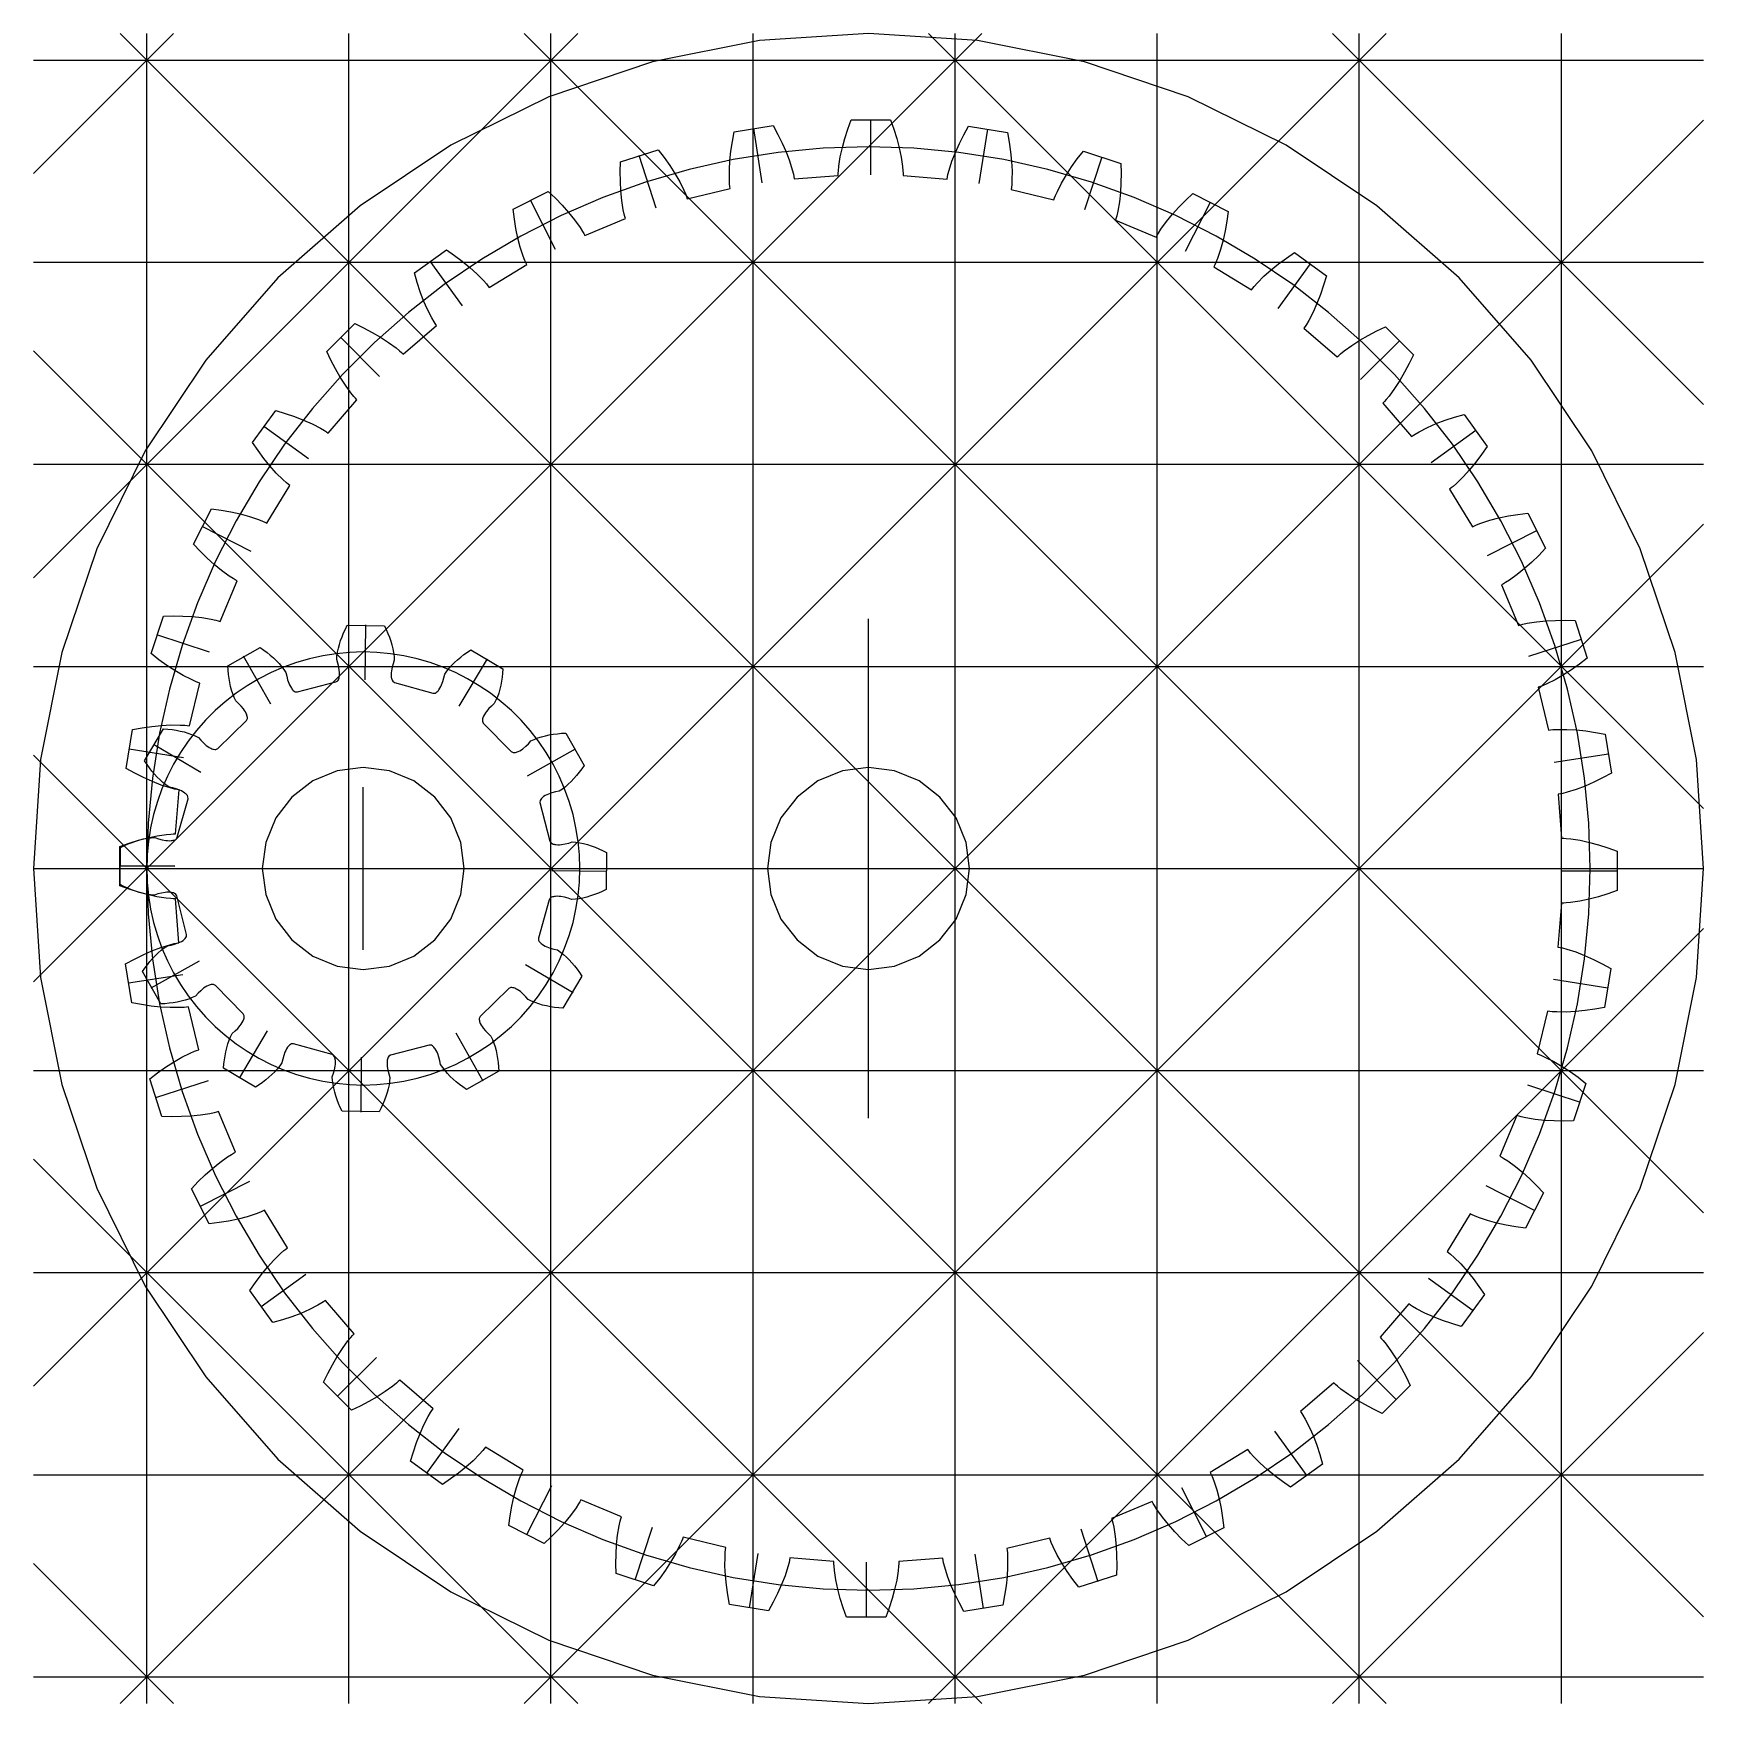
# Model space of a CAD drawing. Extents: x 0 to 8.26, y 0 to 8.26.
import ezdxf

# ---------------------------------------------------------------- set-up
doc = ezdxf.new("R2010")
doc.units = 0

msp = doc.modelspace()

# ---------------------------------------------------------------- linework, layer by layer
for p, q in [((0, 7.57144), (0.69344, 8.26487)), ((0, 5.57144), (2.69344, 8.26487)), ((0, 3.57144), (4.69344, 8.26487)), ((0, 1.57144), (6.69344, 8.26487)), ((8.26487, 0.42856), (0.42856, 8.26487)), ((0.561, 0), (0.561, 8.26487)), ((1.561, 0), (1.561, 8.26487)), ((8.26487, 2.42856), (2.42856, 8.26487)), ((2.561, 0), (2.561, 8.26487)), ((3.561, 0), (3.561, 8.26487)), ((4.13244, 8.26487), (3.59305, 8.22952)), ((4.67183, 8.22952), (4.13244, 8.26487)), ((8.26487, 4.42856), (4.42856, 8.26487)), ((4.561, 0), (4.561, 8.26487)), ((5.561, 0), (5.561, 8.26487)), ((8.26487, 6.42856), (6.42856, 8.26487)), ((6.561, 0), (6.561, 8.26487)), ((7.561, 0), (7.561, 8.26487)), ((3.59305, 8.22952), (3.06288, 8.12406)), ((5.20199, 8.12406), (4.67183, 8.22952)), ((0, 8.13244), (8.26487, 8.13244)), ((3.06288, 8.12406), (2.55102, 7.95031)), ((5.71385, 7.95031), (5.20199, 8.12406)), ((2.55102, 7.95031), (2.06622, 7.71123)), ((6.19866, 7.71123), (5.71385, 7.95031)), ((0.42856, 0), (8.26487, 7.83631)), ((3.4588, 7.73046), (3.46792, 7.77839)), ((3.46792, 7.77839), (3.66086, 7.80833)), ((3.60603, 7.52498), (3.56419, 7.79463)), ((3.66086, 7.80833), (3.68407, 7.76541)), ((4.0154, 7.7456), (4.02995, 7.79154)), ((4.02995, 7.79154), (4.04645, 7.83746)), ((4.04645, 7.83746), (4.2417, 7.83685)), ((4.14322, 7.56556), (4.14408, 7.83844)), ((4.2417, 7.83685), (4.25791, 7.79083)), ((4.25791, 7.79083), (4.27217, 7.7448)), ((4.60362, 7.76253), (4.6271, 7.8053)), ((4.6271, 7.8053), (4.81985, 7.77415)), ((4.68015, 7.52161), (4.72368, 7.79099)), ((4.81985, 7.77415), (4.82867, 7.72616)), ((2.06622, 7.71123), (1.61677, 7.41092)), ((2.90574, 7.62955), (3.09163, 7.6893)), ((3.09163, 7.6893), (3.12127, 7.65055)), ((3.45162, 7.68281), (3.4588, 7.73046)), ((3.68407, 7.76541), (3.70535, 7.72218)), ((3.90818, 7.69683), (3.68482, 7.67571)), ((3.70535, 7.72218), (3.72454, 7.67864)), ((4.13244, 7.70387), (3.90818, 7.69683)), ((3.99292, 7.65378), (4.00297, 7.69967)), ((4.00297, 7.69967), (4.0154, 7.7456)), ((4.35669, 7.69683), (4.13244, 7.70387)), ((4.27217, 7.7448), (4.28431, 7.69879)), ((4.28431, 7.69879), (4.29407, 7.65283)), ((4.58006, 7.67571), (4.35669, 7.69683)), ((4.5626, 7.676), (4.58207, 7.71943)), ((4.58207, 7.71943), (4.60362, 7.76253)), ((4.82867, 7.72616), (4.83555, 7.67846)), ((6.64811, 7.41092), (6.19866, 7.71123)), ((2.90424, 7.58078), (2.90574, 7.62955)), ((3.0818, 7.40087), (2.99829, 7.66065)), ((3.12127, 7.65055), (3.14905, 7.61118)), ((3.14905, 7.61118), (3.17482, 7.57117)), ((3.46322, 7.64061), (3.24426, 7.59167)), ((3.44378, 7.5886), (3.44653, 7.6355)), ((3.44653, 7.6355), (3.45162, 7.68281)), ((3.68482, 7.67571), (3.46322, 7.64061)), ((3.72454, 7.67864), (3.74137, 7.63477)), ((3.74137, 7.63477), (3.75538, 7.59056)), ((3.98349, 7.58511), (3.98572, 7.60796)), ((3.98572, 7.60796), (3.99292, 7.65378)), ((4.29407, 7.65283), (4.30099, 7.60697)), ((4.30099, 7.60697), (4.30307, 7.5841)), ((4.53122, 7.58813), (4.5455, 7.63225)), ((4.5455, 7.63225), (4.5626, 7.676)), ((4.80166, 7.64061), (4.58006, 7.67571)), ((5.02062, 7.59167), (4.80166, 7.64061)), ((4.83555, 7.67846), (4.84034, 7.63112)), ((4.84034, 7.63112), (4.84279, 7.5842)), ((5.11164, 7.56508), (5.13766, 7.60493)), ((5.13766, 7.60493), (5.16569, 7.64412)), ((5.16569, 7.64412), (5.19557, 7.68269)), ((5.19557, 7.68269), (5.38108, 7.62178)), ((5.20359, 7.3942), (5.28873, 7.65346)), ((5.38108, 7.62178), (5.38228, 7.573)), ((3.0288, 7.52908), (2.8177, 7.45307)), ((2.9046, 7.5326), (2.90424, 7.58078)), ((2.90697, 7.48507), (2.9046, 7.5326)), ((3.24426, 7.59167), (3.0288, 7.52908)), ((3.17482, 7.57117), (3.1983, 7.53048)), ((3.1983, 7.53048), (3.21905, 7.489)), ((3.44383, 7.54222), (3.44378, 7.5886)), ((3.44521, 7.5193), (3.44383, 7.54222)), ((3.75538, 7.59056), (3.76101, 7.5683)), ((3.76101, 7.5683), (3.76336, 7.55712)), ((3.76336, 7.55712), (3.76519, 7.54588)), ((3.76519, 7.54588), (3.98273, 7.56231)), ((3.98273, 7.56231), (3.98285, 7.5737)), ((3.98285, 7.5737), (3.98349, 7.58511)), ((4.30307, 7.5841), (4.30364, 7.57269)), ((4.30364, 7.57269), (4.30369, 7.5613)), ((4.30369, 7.5613), (4.52112, 7.54351)), ((4.52112, 7.54351), (4.52303, 7.55473)), ((4.52303, 7.55473), (4.52544, 7.5659)), ((4.52544, 7.5659), (4.53122, 7.58813)), ((4.84245, 7.53783), (4.84093, 7.51491)), ((4.84279, 7.5842), (4.84245, 7.53783)), ((5.23607, 7.52908), (5.02062, 7.59167)), ((5.0669, 7.4832), (5.0879, 7.52454)), ((5.0879, 7.52454), (5.11164, 7.56508)), ((5.44717, 7.45307), (5.23607, 7.52908)), ((5.38161, 7.52481), (5.37894, 7.4773)), ((5.38228, 7.573), (5.38161, 7.52481)), ((2.37378, 7.3946), (2.54803, 7.4827)), ((2.58344, 7.19627), (2.46032, 7.4398)), ((2.54803, 7.4827), (2.58336, 7.44905)), ((2.58336, 7.44905), (2.61697, 7.41451)), ((2.8177, 7.45307), (2.61179, 7.36397)), ((2.9116, 7.43832), (2.90697, 7.48507)), ((3.21905, 7.489), (3.2281, 7.4679)), ((3.2281, 7.4679), (3.23216, 7.45722)), ((3.23216, 7.45722), (3.23573, 7.44641)), ((3.23573, 7.44641), (3.44802, 7.49667)), ((3.44636, 7.50793), (3.44521, 7.5193)), ((3.44802, 7.49667), (3.44636, 7.50793)), ((4.83971, 7.50355), (4.83798, 7.4923)), ((4.83798, 7.4923), (5.04994, 7.44071)), ((4.84093, 7.51491), (4.83971, 7.50355)), ((5.04994, 7.44071), (5.05358, 7.4515)), ((5.05358, 7.4515), (5.05772, 7.46215)), ((5.05772, 7.46215), (5.0669, 7.4832)), ((5.37894, 7.4773), (5.37402, 7.43058)), ((5.65308, 7.36397), (5.44717, 7.45307)), ((5.6685, 7.40492), (5.70232, 7.43925)), ((5.70232, 7.43925), (5.73787, 7.47267)), ((5.73787, 7.47267), (5.91156, 7.38349)), ((1.61677, 7.41092), (1.21036, 7.05451)), ((2.37992, 7.3462), (2.37378, 7.3946)), ((2.61179, 7.36397), (2.41188, 7.26211)), ((2.61697, 7.41451), (2.64867, 7.37903)), ((2.64867, 7.37903), (2.67823, 7.34251)), ((2.9189, 7.39252), (2.9116, 7.43832)), ((2.92385, 7.37009), (2.9189, 7.39252)), ((2.92677, 7.35905), (2.92385, 7.37009)), ((2.93016, 7.34818), (2.92677, 7.35905)), ((5.36134, 7.36244), (5.35836, 7.35141)), ((5.36643, 7.38483), (5.36134, 7.36244)), ((5.37402, 7.43058), (5.36643, 7.38483)), ((5.60678, 7.33331), (5.63657, 7.36964)), ((5.63657, 7.36964), (5.6685, 7.40492)), ((5.85299, 7.26211), (5.65308, 7.36397)), ((5.70065, 7.18648), (5.8253, 7.42922)), ((5.91156, 7.38349), (5.90511, 7.33512)), ((7.05451, 7.05451), (6.64811, 7.41092)), ((2.38781, 7.29866), (2.37992, 7.3462)), ((2.39759, 7.25209), (2.38781, 7.29866)), ((2.67823, 7.34251), (2.70521, 7.30479)), ((2.70521, 7.30479), (2.71745, 7.28536)), ((2.71745, 7.28536), (2.72314, 7.27545)), ((2.72314, 7.27545), (2.72835, 7.26533)), ((2.72835, 7.26533), (2.93016, 7.34818)), ((5.35836, 7.35141), (5.35489, 7.34056)), ((5.35489, 7.34056), (5.55618, 7.25645)), ((5.56146, 7.26653), (5.56721, 7.27641)), ((5.56721, 7.27641), (5.57957, 7.29576)), ((5.57957, 7.29576), (5.60678, 7.33331)), ((5.89692, 7.28763), (5.88685, 7.24113)), ((5.90511, 7.33512), (5.89692, 7.28763)), ((1.88511, 7.07932), (2.04344, 7.19359)), ((2.04344, 7.19359), (2.0836, 7.16589)), ((2.41188, 7.26211), (2.21877, 7.1479)), ((2.40947, 7.20663), (2.39759, 7.25209)), ((2.42386, 7.16255), (2.40947, 7.20663)), ((5.55618, 7.25645), (5.56146, 7.26653)), ((6.04611, 7.1479), (5.85299, 7.26211)), ((5.87468, 7.19575), (5.86002, 7.15175)), ((5.88685, 7.24113), (5.87468, 7.19575)), ((0, 7.13244), (8.26487, 7.13244)), ((2.12322, 6.91623), (1.96352, 7.1375)), ((2.21877, 7.1479), (2.0332, 7.02179)), ((2.0836, 7.16589), (2.12219, 7.13703)), ((2.12219, 7.13703), (2.15906, 7.10694)), ((2.25555, 7.00711), (2.44191, 7.12051)), ((2.43225, 7.14117), (2.42386, 7.16255)), ((2.43686, 7.13071), (2.43225, 7.14117)), ((2.44191, 7.12051), (2.43686, 7.13071)), ((5.84682, 7.12), (5.8417, 7.10983)), ((5.8417, 7.10983), (6.02735, 6.99526)), ((5.8515, 7.13043), (5.84682, 7.12)), ((5.86002, 7.15175), (5.8515, 7.13043)), ((6.23167, 7.02179), (6.04611, 7.1479)), ((6.12446, 7.09449), (6.16152, 7.12434)), ((6.1591, 6.90355), (6.32019, 7.12381)), ((6.16152, 7.12434), (6.20029, 7.15296)), ((6.20029, 7.15296), (6.24063, 7.18041)), ((6.24063, 7.18041), (6.39823, 7.06514)), ((1.21036, 7.05451), (0.85395, 6.64811)), ((1.89875, 7.03248), (1.88511, 7.07932)), ((1.91399, 6.98676), (1.89875, 7.03248)), ((2.15906, 7.10694), (2.19397, 7.0755)), ((2.19397, 7.0755), (2.22652, 7.04247)), ((2.22652, 7.04247), (2.24165, 7.02519)), ((2.24165, 7.02519), (2.24881, 7.01629)), ((6.04137, 7.01325), (6.0566, 7.03043)), ((6.0566, 7.03043), (6.08936, 7.06326)), ((6.08936, 7.06326), (6.12446, 7.09449)), ((6.39823, 7.06514), (6.3843, 7.01838)), ((7.41092, 6.64811), (7.05451, 7.05451)), ((2.0332, 7.02179), (1.85592, 6.88428)), ((1.93093, 6.94229), (1.91399, 6.98676)), ((2.24881, 7.01629), (2.25555, 7.00711)), ((6.02735, 6.99526), (6.03414, 7.0044)), ((6.03414, 7.0044), (6.04137, 7.01325)), ((6.40896, 6.88428), (6.23167, 7.02179)), ((6.36878, 6.97276), (6.35155, 6.9284)), ((6.3843, 7.01838), (6.36878, 6.97276)), ((1.85592, 6.88428), (1.68762, 6.7359)), ((1.94978, 6.89926), (1.93093, 6.94229)), ((1.97088, 6.85796), (1.94978, 6.89926)), ((6.33244, 6.88549), (6.31108, 6.84432)), ((6.35155, 6.9284), (6.33244, 6.88549)), ((6.57725, 6.7359), (6.40896, 6.88428)), ((1.45179, 6.69148), (1.59029, 6.82911)), ((1.59029, 6.82911), (1.63429, 6.80803)), ((1.63429, 6.80803), (1.67692, 6.78557)), ((1.67692, 6.78557), (1.71804, 6.76162)), ((1.82896, 6.67811), (1.99529, 6.81927)), ((1.98251, 6.83816), (1.97088, 6.85796)), ((1.9887, 6.82855), (1.98251, 6.83816)), ((1.99529, 6.81927), (1.9887, 6.82855)), ((6.29307, 6.81503), (6.28642, 6.80579)), ((6.28642, 6.80579), (6.45186, 6.66359)), ((6.29932, 6.8246), (6.29307, 6.81503)), ((6.31108, 6.84432), (6.29932, 6.8246)), ((6.60457, 6.77009), (6.64735, 6.79228)), ((6.64735, 6.79228), (6.69148, 6.81309)), ((6.69148, 6.81309), (6.82911, 6.67459)), ((1.71248, 6.56765), (1.52013, 6.76121)), ((1.68762, 6.7359), (1.52897, 6.57725)), ((1.71804, 6.76162), (1.75744, 6.73602)), ((1.75744, 6.73602), (1.79475, 6.70849)), ((1.79475, 6.70849), (1.8124, 6.69379)), ((6.48626, 6.69375), (6.52375, 6.72105)), ((6.52375, 6.72105), (6.56331, 6.7464)), ((6.56331, 6.7464), (6.60457, 6.77009)), ((6.56765, 6.5524), (6.76121, 6.74474)), ((6.7359, 6.57725), (6.57725, 6.7359)), ((6.69344, 0), (0, 6.69344)), ((0.85395, 6.64811), (0.55364, 6.19866)), ((1.47259, 6.64735), (1.45179, 6.69148)), ((1.49479, 6.60457), (1.47259, 6.64735)), ((1.8124, 6.69379), (1.82087, 6.68612)), ((1.82087, 6.68612), (1.82896, 6.67811)), ((6.45186, 6.66359), (6.46001, 6.67155)), ((6.46001, 6.67155), (6.46852, 6.67916)), ((6.46852, 6.67916), (6.48626, 6.69375)), ((6.80803, 6.63058), (6.78557, 6.58795)), ((6.82911, 6.67459), (6.80803, 6.63058)), ((7.71123, 6.19866), (7.41092, 6.64811)), ((1.52897, 6.57725), (1.3806, 6.40896)), ((1.51848, 6.56331), (1.49479, 6.60457)), ((1.54382, 6.52375), (1.51848, 6.56331)), ((6.88428, 6.40896), (6.7359, 6.57725)), ((6.76162, 6.54683), (6.73602, 6.50744)), ((6.78557, 6.58795), (6.76162, 6.54683)), ((1.45909, 6.28642), (1.60129, 6.45186)), ((1.57112, 6.48626), (1.54382, 6.52375)), ((1.58571, 6.46852), (1.57112, 6.48626)), ((1.59333, 6.46001), (1.58571, 6.46852)), ((1.60129, 6.45186), (1.59333, 6.46001)), ((6.69379, 6.45248), (6.68612, 6.44401)), ((6.70849, 6.47012), (6.69379, 6.45248)), ((6.73602, 6.50744), (6.70849, 6.47012)), ((1.08447, 6.24063), (1.19973, 6.39823)), ((1.19973, 6.39823), (1.24649, 6.3843)), ((1.3806, 6.40896), (1.24308, 6.23167)), ((1.24649, 6.3843), (1.29211, 6.36878)), ((1.29211, 6.36878), (1.33647, 6.35155)), ((6.68612, 6.44401), (6.67811, 6.43592)), ((6.67811, 6.43592), (6.81927, 6.26958)), ((7.02179, 6.23167), (6.88428, 6.40896)), ((6.98676, 6.35089), (7.03248, 6.36612)), ((7.03248, 6.36612), (7.07932, 6.37976)), ((7.07932, 6.37976), (7.19359, 6.22144)), ((1.36132, 6.1591), (1.14106, 6.32019)), ((1.33647, 6.35155), (1.37939, 6.33244)), ((1.37939, 6.33244), (1.42055, 6.31108)), ((1.42055, 6.31108), (1.44028, 6.29932)), ((1.44028, 6.29932), (1.44984, 6.29307)), ((1.44984, 6.29307), (1.45909, 6.28642)), ((6.82855, 6.27618), (6.83816, 6.28236)), ((6.83816, 6.28236), (6.85796, 6.294)), ((6.85796, 6.294), (6.89926, 6.3151)), ((6.89926, 6.3151), (6.94229, 6.33394)), ((6.91623, 6.14165), (7.1375, 6.30135)), ((6.94229, 6.33394), (6.98676, 6.35089)), ((0.55364, 6.19866), (0.31456, 5.71385)), ((1.11192, 6.20029), (1.08447, 6.24063)), ((1.14053, 6.16152), (1.11192, 6.20029)), ((1.24308, 6.23167), (1.11697, 6.04611)), ((6.81927, 6.26958), (6.82855, 6.27618)), ((7.1479, 6.04611), (7.02179, 6.23167)), ((7.19359, 6.22144), (7.16589, 6.18127)), ((7.95031, 5.71385), (7.71123, 6.19866)), ((0, 6.13244), (8.26487, 6.13244)), ((1.17039, 6.12446), (1.14053, 6.16152)), ((1.20161, 6.08936), (1.17039, 6.12446)), ((7.13703, 6.14268), (7.10694, 6.10581)), ((7.16589, 6.18127), (7.13703, 6.14268)), ((1.11697, 6.04611), (1.00276, 5.85299)), ((1.23444, 6.0566), (1.20161, 6.08936)), ((1.25162, 6.04137), (1.23444, 6.0566)), ((1.26047, 6.03414), (1.25162, 6.04137)), ((1.26961, 6.02735), (1.26047, 6.03414)), ((7.04247, 6.03836), (7.02519, 6.02323)), ((7.0755, 6.07091), (7.04247, 6.03836)), ((7.10694, 6.10581), (7.0755, 6.07091)), ((7.26211, 5.85299), (7.1479, 6.04611)), ((1.15504, 5.8417), (1.26961, 6.02735)), ((7.01629, 6.01606), (7.00711, 6.00932)), ((7.00711, 6.00932), (7.12051, 5.82296)), ((7.02519, 6.02323), (7.01629, 6.01606)), ((0.7922, 5.73787), (0.88139, 5.91156)), ((0.88139, 5.91156), (0.92975, 5.90511)), ((0.92975, 5.90511), (0.97724, 5.89692)), ((0.97724, 5.89692), (1.02375, 5.88685)), ((1.02375, 5.88685), (1.06913, 5.87468)), ((1.06913, 5.87468), (1.11312, 5.86002)), ((7.25209, 5.86728), (7.29866, 5.87706)), ((7.29866, 5.87706), (7.3462, 5.88495)), ((7.3462, 5.88495), (7.3946, 5.8911)), ((7.3946, 5.8911), (7.4827, 5.71685)), ((1.0784, 5.70065), (0.83565, 5.8253)), ((1.00276, 5.85299), (0.9009, 5.65308)), ((1.11312, 5.86002), (1.13445, 5.8515)), ((1.13445, 5.8515), (1.14487, 5.84682)), ((1.14487, 5.84682), (1.15504, 5.8417)), ((2.42856, 0), (8.26487, 5.83631)), ((7.12051, 5.82296), (7.13071, 5.82802)), ((7.13071, 5.82802), (7.14117, 5.83263)), ((7.14117, 5.83263), (7.16255, 5.84102)), ((7.16255, 5.84102), (7.20663, 5.8554)), ((7.19627, 5.68143), (7.4398, 5.80455)), ((7.20663, 5.8554), (7.25209, 5.86728)), ((7.36397, 5.65308), (7.26211, 5.85299)), ((0.31456, 5.71385), (0.14081, 5.20199)), ((0.82562, 5.70232), (0.7922, 5.73787)), ((7.4827, 5.71685), (7.44905, 5.68151)), ((8.12406, 5.20199), (7.95031, 5.71385)), ((0.9009, 5.65308), (0.8118, 5.44717)), ((0.85995, 5.6685), (0.82562, 5.70232)), ((0.89523, 5.63657), (0.85995, 5.6685)), ((0.93156, 5.60678), (0.89523, 5.63657)), ((7.45307, 5.44717), (7.36397, 5.65308)), ((7.41451, 5.64791), (7.37903, 5.6162)), ((7.44905, 5.68151), (7.41451, 5.64791)), ((0.92431, 5.35489), (1.00843, 5.55618)), ((0.96911, 5.57957), (0.93156, 5.60678)), ((0.98847, 5.56721), (0.96911, 5.57957)), ((0.99834, 5.56146), (0.98847, 5.56721)), ((1.00843, 5.55618), (0.99834, 5.56146)), ((7.27545, 5.54174), (7.26533, 5.53652)), ((7.28536, 5.54742), (7.27545, 5.54174)), ((7.30479, 5.55966), (7.28536, 5.54742)), ((7.34251, 5.58664), (7.30479, 5.55966)), ((7.37903, 5.6162), (7.34251, 5.58664)), ((7.26533, 5.53652), (7.34818, 5.33471)), ((0.58218, 5.19557), (0.6431, 5.38108)), ((0.6431, 5.38108), (0.69188, 5.38228)), ((0.69188, 5.38228), (0.74006, 5.38161)), ((0.8118, 5.44717), (0.7358, 5.23607)), ((0.74006, 5.38161), (0.78757, 5.37894)), ((0.78757, 5.37894), (0.83429, 5.37402)), ((0.83429, 5.37402), (0.88004, 5.36643)), ((7.52908, 5.23607), (7.45307, 5.44717)), ((0.88004, 5.36643), (0.90244, 5.36134)), ((0.90244, 5.36134), (0.91347, 5.35836)), ((0.91347, 5.35836), (0.92431, 5.35489)), ((1.52712, 5.27905), (1.53494, 5.298)), ((1.53494, 5.298), (1.54359, 5.31693)), ((1.54359, 5.31693), (1.55305, 5.33584)), ((1.55305, 5.33584), (1.73699, 5.33391)), ((1.6422, 5.06552), (1.64506, 5.33839)), ((1.73699, 5.33391), (1.74606, 5.31481)), ((1.74606, 5.31481), (1.75431, 5.2957)), ((1.75431, 5.2957), (1.76173, 5.27659)), ((4.13244, 2.8971), (4.13244, 5.36778)), ((7.34818, 5.33471), (7.35905, 5.33811)), ((7.35905, 5.33811), (7.37009, 5.34103)), ((7.37009, 5.34103), (7.39252, 5.34597)), ((7.39252, 5.34597), (7.43832, 5.35328)), ((7.43832, 5.35328), (7.48507, 5.3579)), ((7.48507, 5.3579), (7.5326, 5.36027)), ((7.5326, 5.36027), (7.58078, 5.36063)), ((7.58078, 5.36063), (7.62955, 5.35913)), ((7.62955, 5.35913), (7.6893, 5.17325)), ((0.87067, 5.20359), (0.61142, 5.28873)), ((0.7358, 5.23607), (0.6732, 5.02062)), ((0.96199, 5.13492), (1.12225, 5.22522)), ((1.12225, 5.22522), (1.13965, 5.21322)), ((1.13965, 5.21322), (1.15635, 5.20079)), ((1.505, 5.20355), (1.50904, 5.22234)), ((1.50904, 5.22234), (1.51412, 5.2412)), ((1.51412, 5.2412), (1.52016, 5.26011)), ((1.52016, 5.26011), (1.52712, 5.27905)), ((1.76173, 5.27659), (1.76829, 5.25751)), ((1.76829, 5.25751), (1.77394, 5.23848)), ((1.77394, 5.23848), (1.77862, 5.21951)), ((1.77862, 5.21951), (1.78227, 5.20065)), ((2.14774, 5.20266), (2.16539, 5.2143)), ((2.16539, 5.2143), (2.32372, 5.12066)), ((7.40087, 5.18307), (7.66065, 5.26658)), ((7.59167, 5.02062), (7.52908, 5.23607)), ((0, 5.13244), (8.26487, 5.13244)), ((0.14081, 5.20199), (0.03535, 4.67183)), ((0.62075, 5.16569), (0.58218, 5.19557)), ((0.65995, 5.13766), (0.62075, 5.16569)), ((0.69979, 5.11164), (0.65995, 5.13766)), ((0.96324, 5.11382), (0.96199, 5.13492)), ((1.17435, 4.9454), (1.04039, 5.18313)), ((1.15635, 5.20079), (1.17233, 5.18796)), ((1.17233, 5.18796), (1.18755, 5.17471)), ((1.23801, 5.12863), (1.17624, 5.1019)), ((1.18755, 5.17471), (1.20196, 5.16105)), ((1.20196, 5.16105), (1.2155, 5.14697)), ((1.2155, 5.14697), (1.22808, 5.13245)), ((1.22808, 5.13245), (1.23958, 5.11747)), ((1.30134, 5.15143), (1.23801, 5.12863)), ((1.36598, 5.17021), (1.30134, 5.15143)), ((1.43166, 5.18489), (1.36598, 5.17021)), ((1.49815, 5.19542), (1.43166, 5.18489)), ((1.56516, 5.20175), (1.49815, 5.19542)), ((1.50074, 5.16637), (1.50215, 5.18488)), ((1.50632, 5.14874), (1.50074, 5.16637)), ((1.50215, 5.18488), (1.505, 5.20355)), ((1.51086, 5.13097), (1.50632, 5.14874)), ((1.51386, 5.11301), (1.51086, 5.13097)), ((1.63243, 5.20387), (1.56516, 5.20175)), ((1.69971, 5.20175), (1.63243, 5.20387)), ((1.76672, 5.19542), (1.69971, 5.20175)), ((1.8332, 5.18489), (1.76672, 5.19542)), ((1.77489, 5.1282), (1.77151, 5.11031)), ((1.7798, 5.14587), (1.77489, 5.1282)), ((1.78575, 5.16339), (1.7798, 5.14587)), ((1.78227, 5.20065), (1.78473, 5.18192)), ((1.78473, 5.18192), (1.78575, 5.16339)), ((1.89889, 5.17021), (1.8332, 5.18489)), ((1.96352, 5.15143), (1.89889, 5.17021)), ((2.02685, 5.12863), (1.96352, 5.15143)), ((2.08862, 5.1019), (2.02685, 5.12863)), ((2.05763, 5.12377), (2.07052, 5.13802)), ((2.07052, 5.13802), (2.08435, 5.15181)), ((2.08435, 5.15181), (2.09904, 5.16516)), ((2.09904, 5.16516), (2.11453, 5.17809)), ((2.10744, 4.93563), (2.24634, 5.1705)), ((2.11453, 5.17809), (2.13078, 5.19059)), ((2.13078, 5.19059), (2.14774, 5.20266)), ((7.65055, 5.14361), (7.61118, 5.11582)), ((7.6893, 5.17325), (7.65055, 5.14361)), ((8.22952, 4.67183), (8.12406, 5.20199)), ((0.74033, 5.0879), (0.69979, 5.11164)), ((0.78168, 5.0669), (0.74033, 5.0879)), ((0.77257, 4.83798), (0.82417, 5.04994)), ((0.80273, 5.05772), (0.78168, 5.0669)), ((0.81338, 5.05358), (0.80273, 5.05772)), ((0.82417, 5.04994), (0.81338, 5.05358)), ((0.96522, 5.09309), (0.96324, 5.11382)), ((0.96792, 5.07278), (0.96522, 5.09309)), ((0.97137, 5.0529), (0.96792, 5.07278)), ((0.97559, 5.0335), (0.97137, 5.0529)), ((1.11627, 5.07134), (1.05833, 5.03708)), ((1.17624, 5.1019), (1.11627, 5.07134)), ((1.23958, 5.11747), (1.24973, 5.10192)), ((1.24973, 5.10192), (1.25334, 5.08378)), ((1.25334, 5.08378), (1.25792, 5.06602)), ((1.25792, 5.06602), (1.26395, 5.04884)), ((1.26395, 5.04884), (1.26762, 5.04051)), ((1.30611, 5.00666), (1.49723, 5.05573)), ((1.49723, 5.05573), (1.50638, 5.06161)), ((1.50638, 5.06161), (1.50944, 5.06661)), ((1.50944, 5.06661), (1.51141, 5.07145)), ((1.51141, 5.07145), (1.51277, 5.07621)), ((1.51277, 5.07621), (1.51371, 5.08091)), ((1.51371, 5.08091), (1.51433, 5.08557)), ((1.51465, 5.10394), (1.51386, 5.11301)), ((1.51433, 5.08557), (1.51486, 5.0948)), ((1.51486, 5.0948), (1.51465, 5.10394)), ((1.77053, 5.10126), (1.77013, 5.09213)), ((1.77013, 5.09213), (1.77047, 5.08289)), ((1.77047, 5.08289), (1.77099, 5.07822)), ((1.77151, 5.11031), (1.77053, 5.10126)), ((1.77099, 5.07822), (1.77183, 5.0735)), ((1.77183, 5.0735), (1.77309, 5.06871)), ((1.77309, 5.06871), (1.77495, 5.06383)), ((1.77495, 5.06383), (1.77792, 5.05877)), ((1.77792, 5.05877), (1.78694, 5.05269)), ((1.78694, 5.05269), (1.97699, 4.99963)), ((2.02003, 5.04092), (2.02641, 5.05798)), ((2.02641, 5.05798), (2.03137, 5.07564)), ((2.03137, 5.07564), (2.03535, 5.0937)), ((2.03535, 5.0937), (2.04582, 5.10902)), ((2.04582, 5.10902), (2.05763, 5.12377)), ((2.1486, 5.07134), (2.08862, 5.1019)), ((2.20653, 5.03708), (2.1486, 5.07134)), ((2.31649, 5.05865), (2.31263, 5.03885)), ((2.31962, 5.07891), (2.31649, 5.05865)), ((2.32202, 5.09959), (2.31962, 5.07891)), ((2.32372, 5.12066), (2.32202, 5.09959)), ((7.489, 5.04583), (7.4679, 5.03678)), ((7.53048, 5.06657), (7.489, 5.04583)), ((7.57117, 5.09006), (7.53048, 5.06657)), ((7.61118, 5.11582), (7.57117, 5.09006)), ((0.6732, 5.02062), (0.62426, 4.80166)), ((1.00266, 4.99924), (0.94948, 4.95799)), ((0.98062, 5.01462), (0.97559, 5.0335)), ((0.98651, 4.99634), (0.98062, 5.01462)), ((0.99338, 4.97874), (0.98651, 4.99634)), ((1.00142, 4.962), (0.99338, 4.97874)), ((1.01506, 4.94952), (1.00142, 4.962)), ((1.05833, 5.03708), (1.00266, 4.99924)), ((1.26762, 5.04051), (1.27184, 5.0324)), ((1.27184, 5.0324), (1.27675, 5.02457)), ((1.27675, 5.02457), (1.27954, 5.02079)), ((1.27954, 5.02079), (1.28263, 5.01712)), ((1.28263, 5.01712), (1.28611, 5.0136)), ((1.28611, 5.0136), (1.29016, 5.01031)), ((1.29016, 5.01031), (1.29526, 5.0074)), ((1.29526, 5.0074), (1.30611, 5.00666)), ((1.97699, 4.99963), (1.98785, 5.00015)), ((1.98785, 5.00015), (1.99301, 5.00295)), ((1.99301, 5.00295), (1.99713, 5.00616)), ((1.99713, 5.00616), (2.00068, 5.0096)), ((2.00068, 5.0096), (2.00385, 5.0132)), ((2.00385, 5.0132), (2.00672, 5.01693)), ((2.00672, 5.01693), (2.0118, 5.02465)), ((2.0118, 5.02465), (2.01618, 5.03267)), ((2.01618, 5.03267), (2.02003, 5.04092)), ((2.2622, 4.99924), (2.20653, 5.03708)), ((2.31539, 4.95799), (2.2622, 4.99924)), ((2.28907, 4.96517), (2.28068, 4.94861)), ((2.2963, 4.98262), (2.28907, 4.96517)), ((2.30258, 5.00078), (2.2963, 4.98262)), ((2.308, 5.01954), (2.30258, 5.00078)), ((2.31263, 5.03885), (2.308, 5.01954)), ((7.45722, 5.03271), (7.44641, 5.02914)), ((7.44641, 5.02914), (7.49667, 4.81685)), ((7.4679, 5.03678), (7.45722, 5.03271)), ((7.64061, 4.80166), (7.59167, 5.02062)), ((0.89899, 4.91348), (0.85139, 4.86588)), ((0.94948, 4.95799), (0.89899, 4.91348)), ((1.02788, 4.9364), (1.01506, 4.94952)), ((1.03946, 4.92235), (1.02788, 4.9364)), ((1.04468, 4.91489), (1.03946, 4.92235)), ((1.04943, 4.90708), (1.04468, 4.91489)), ((1.05359, 4.89883), (1.04943, 4.90708)), ((1.05537, 4.89448), (1.05359, 4.89883)), ((1.05691, 4.88993), (1.05537, 4.89448)), ((1.05812, 4.88514), (1.05691, 4.88993)), ((1.05884, 4.87996), (1.05812, 4.88514)), ((1.05868, 4.8741), (1.05884, 4.87996)), ((2.22369, 4.87772), (2.22238, 4.87294)), ((2.22532, 4.88222), (2.22369, 4.87772)), ((2.2272, 4.88653), (2.22532, 4.88222)), ((2.23153, 4.89471), (2.2272, 4.88653)), ((2.23644, 4.90241), (2.23153, 4.89471)), ((2.24182, 4.90976), (2.23644, 4.90241)), ((2.25369, 4.92357), (2.24182, 4.90976)), ((2.26677, 4.93642), (2.25369, 4.92357)), ((2.28068, 4.94861), (2.26677, 4.93642)), ((2.36588, 4.91348), (2.31539, 4.95799)), ((2.41347, 4.86588), (2.36588, 4.91348)), ((0.45958, 4.6271), (0.49073, 4.81985)), ((0.49073, 4.81985), (0.53872, 4.82867)), ((0.53872, 4.82867), (0.58641, 4.83555)), ((0.55057, 4.66539), (0.64421, 4.82373)), ((0.58641, 4.83555), (0.63375, 4.84034)), ((0.62426, 4.80166), (0.58916, 4.58006)), ((0.63375, 4.84034), (0.68067, 4.84279)), ((0.64421, 4.82373), (0.66528, 4.82203)), ((0.66528, 4.82203), (0.68596, 4.81962)), ((0.68067, 4.84279), (0.72705, 4.84245)), ((0.68596, 4.81962), (0.70621, 4.8165)), ((0.70621, 4.8165), (0.72602, 4.81263)), ((0.72602, 4.81263), (0.74533, 4.80801)), ((0.72705, 4.84245), (0.74996, 4.84093)), ((0.74533, 4.80801), (0.76409, 4.80258)), ((0.74996, 4.84093), (0.76132, 4.83971)), ((0.76132, 4.83971), (0.77257, 4.83798)), ((0.76409, 4.80258), (0.78225, 4.7963)), ((0.80688, 4.81539), (0.76563, 4.76221)), ((0.78225, 4.7963), (0.7997, 4.78907)), ((0.85139, 4.86588), (0.80688, 4.81539)), ((0.91272, 4.72637), (1.0537, 4.86443)), ((1.0537, 4.86443), (1.05868, 4.8741)), ((2.22238, 4.87294), (2.22155, 4.86778)), ((2.22155, 4.86778), (2.22159, 4.86192)), ((2.22159, 4.86192), (2.22637, 4.85215)), ((2.22637, 4.85215), (2.36442, 4.71117)), ((2.45798, 4.81539), (2.41347, 4.86588)), ((2.49924, 4.76221), (2.45798, 4.81539)), ((2.55289, 4.7935), (2.57277, 4.79695)), ((2.57277, 4.79695), (2.59309, 4.79965)), ((2.59309, 4.79965), (2.61381, 4.80162)), ((2.61381, 4.80162), (2.63492, 4.80288)), ((2.63492, 4.80288), (2.72522, 4.64262)), ((7.49667, 4.81685), (7.50793, 4.81851)), ((7.50793, 4.81851), (7.5193, 4.81967)), ((7.5193, 4.81967), (7.54222, 4.82104)), ((7.54222, 4.82104), (7.5886, 4.82109)), ((7.5886, 4.82109), (7.6355, 4.81835)), ((7.6355, 4.81835), (7.68281, 4.81326)), ((7.67571, 4.58006), (7.64061, 4.80166)), ((7.68281, 4.81326), (7.73046, 4.80607)), ((7.73046, 4.80607), (7.77839, 4.79696)), ((7.77839, 4.79696), (7.80833, 4.60401)), ((0.74327, 4.68015), (0.47388, 4.72368)), ((0.82924, 4.60744), (0.59436, 4.74635)), ((0.76563, 4.76221), (0.72779, 4.70654)), ((0.7997, 4.78907), (0.81626, 4.78069)), ((0.81626, 4.78069), (0.82845, 4.76678)), ((0.82845, 4.76678), (0.8413, 4.75369)), ((0.8413, 4.75369), (0.85511, 4.74182)), ((0.85511, 4.74182), (0.86246, 4.73645)), ((0.86246, 4.73645), (0.87016, 4.73153)), ((0.87016, 4.73153), (0.87833, 4.72721)), ((0.87833, 4.72721), (0.88264, 4.72533)), ((0.88264, 4.72533), (0.88715, 4.72369)), ((0.88715, 4.72369), (0.89192, 4.72239)), ((0.89192, 4.72239), (0.89709, 4.72156)), ((0.89709, 4.72156), (0.90295, 4.72159)), ((0.90295, 4.72159), (0.91272, 4.72637)), ((2.36442, 4.71117), (2.37409, 4.70619)), ((2.39447, 4.70949), (2.39882, 4.71128)), ((2.39882, 4.71128), (2.40708, 4.71544)), ((2.40708, 4.71544), (2.41489, 4.72019)), ((2.41489, 4.72019), (2.42234, 4.72541)), ((2.42234, 4.72541), (2.4364, 4.73699)), ((2.4364, 4.73699), (2.44952, 4.7498)), ((2.44539, 4.59052), (2.68313, 4.72447)), ((2.44952, 4.7498), (2.462, 4.76345)), ((2.462, 4.76345), (2.47873, 4.77149)), ((2.47873, 4.77149), (2.49633, 4.77835)), ((2.49633, 4.77835), (2.51462, 4.78425)), ((2.53707, 4.70654), (2.49924, 4.76221)), ((2.51462, 4.78425), (2.53349, 4.78928)), ((2.53349, 4.78928), (2.55289, 4.7935)), ((4.69344, 0), (0, 4.69344)), ((0.03535, 4.67183), (0, 4.13244)), ((0.56221, 4.64775), (0.55057, 4.66539)), ((0.57428, 4.63078), (0.56221, 4.64775)), ((0.58678, 4.61454), (0.57428, 4.63078)), ((0.69353, 4.6486), (0.66297, 4.58863)), ((0.72779, 4.70654), (0.69353, 4.6486)), ((1.63243, 4.63244), (1.50302, 4.6154)), ((1.76184, 4.6154), (1.63243, 4.63244)), ((2.37409, 4.70619), (2.37995, 4.70603)), ((2.37995, 4.70603), (2.38513, 4.70675)), ((2.38513, 4.70675), (2.38993, 4.70796)), ((2.38993, 4.70796), (2.39447, 4.70949)), ((2.57133, 4.6486), (2.53707, 4.70654)), ((2.60189, 4.58863), (2.57133, 4.6486)), ((2.72522, 4.64262), (2.71321, 4.62522)), ((4.13244, 4.63244), (4.00303, 4.6154)), ((4.26185, 4.6154), (4.13244, 4.63244)), ((7.52498, 4.65884), (7.79463, 4.70068)), ((8.26487, 4.13244), (8.22952, 4.67183)), ((0.50235, 4.60362), (0.45958, 4.6271)), ((0.54545, 4.58207), (0.50235, 4.60362)), ((0.58887, 4.5626), (0.54545, 4.58207)), ((0.58916, 4.58006), (0.56805, 4.35669)), ((0.5997, 4.59905), (0.58678, 4.61454)), ((0.63263, 4.5455), (0.58887, 4.5626)), ((0.61306, 4.58436), (0.5997, 4.59905)), ((0.62685, 4.57052), (0.61306, 4.58436)), ((0.6411, 4.55764), (0.62685, 4.57052)), ((0.66297, 4.58863), (0.63624, 4.52686)), ((0.65584, 4.54583), (0.6411, 4.55764)), ((0.67117, 4.53536), (0.65584, 4.54583)), ((1.38243, 4.56545), (1.27888, 4.48599)), ((1.50302, 4.6154), (1.38243, 4.56545)), ((1.88243, 4.56545), (1.76184, 4.6154)), ((1.98598, 4.48599), (1.88243, 4.56545)), ((2.62862, 4.52686), (2.60189, 4.58863)), ((2.64696, 4.54937), (2.63245, 4.53678)), ((2.66104, 4.56291), (2.64696, 4.54937)), ((2.6747, 4.57732), (2.66104, 4.56291)), ((2.68795, 4.59253), (2.6747, 4.57732)), ((2.70079, 4.60851), (2.68795, 4.59253)), ((2.71321, 4.62522), (2.70079, 4.60851)), ((3.88244, 4.56545), (3.77888, 4.48599)), ((4.00303, 4.6154), (3.88244, 4.56545)), ((4.38244, 4.56545), (4.26185, 4.6154)), ((4.48599, 4.48599), (4.38244, 4.56545)), ((7.69683, 4.35669), (7.67571, 4.58006)), ((7.72218, 4.55952), (7.67864, 4.54033)), ((7.76541, 4.5808), (7.72218, 4.55952)), ((7.80833, 4.60401), (7.76541, 4.5808)), ((0.61344, 4.46353), (0.59466, 4.39889)), ((0.63624, 4.52686), (0.61344, 4.46353)), ((0.67675, 4.53122), (0.63263, 4.5455)), ((0.68923, 4.53137), (0.67117, 4.53536)), ((0.69897, 4.52544), (0.67675, 4.53122)), ((0.70689, 4.52642), (0.68923, 4.53137)), ((0.71014, 4.52303), (0.69897, 4.52544)), ((0.70357, 4.30369), (0.72137, 4.52112)), ((0.72395, 4.52003), (0.70689, 4.52642)), ((0.72137, 4.52112), (0.71014, 4.52303)), ((0.71218, 4.28695), (0.76524, 4.47699)), ((0.7322, 4.51619), (0.72395, 4.52003)), ((0.74021, 4.5118), (0.7322, 4.51619)), ((0.74794, 4.50673), (0.74021, 4.5118)), ((0.75167, 4.50385), (0.74794, 4.50673)), ((0.75527, 4.50069), (0.75167, 4.50385)), ((0.75871, 4.49714), (0.75527, 4.50069)), ((0.76192, 4.49301), (0.75871, 4.49714)), ((0.76472, 4.48786), (0.76192, 4.49301)), ((0.76524, 4.47699), (0.76472, 4.48786)), ((1.27888, 4.48599), (1.19942, 4.38244)), ((1.63243, 3.73043), (1.63243, 4.53444)), ((2.06544, 4.38244), (1.98598, 4.48599)), ((2.5074, 4.46961), (2.50665, 4.45876)), ((2.5103, 4.4747), (2.5074, 4.46961)), ((2.5136, 4.47876), (2.5103, 4.4747)), ((2.51711, 4.48224), (2.5136, 4.47876)), ((2.52078, 4.48533), (2.51711, 4.48224)), ((2.52456, 4.48812), (2.52078, 4.48533)), ((2.5324, 4.49303), (2.52456, 4.48812)), ((2.54051, 4.49725), (2.5324, 4.49303)), ((2.54883, 4.50092), (2.54051, 4.49725)), ((2.56602, 4.50695), (2.54883, 4.50092)), ((2.58378, 4.51153), (2.56602, 4.50695)), ((2.60192, 4.51514), (2.58378, 4.51153)), ((2.61746, 4.52529), (2.60192, 4.51514)), ((2.63245, 4.53678), (2.61746, 4.52529)), ((2.65142, 4.46353), (2.62862, 4.52686)), ((2.6702, 4.39889), (2.65142, 4.46353)), ((3.77888, 4.48599), (3.69942, 4.38244)), ((4.56545, 4.38244), (4.48599, 4.48599)), ((7.55712, 4.50152), (7.54588, 4.49968)), ((7.54588, 4.49968), (7.56231, 4.28215)), ((7.5683, 4.50386), (7.55712, 4.50152)), ((7.59056, 4.5095), (7.5683, 4.50386)), ((7.63477, 4.5235), (7.59056, 4.5095)), ((7.67864, 4.54033), (7.63477, 4.5235)), ((0.59466, 4.39889), (0.57998, 4.3332)), ((1.19942, 4.38244), (1.14947, 4.26185)), ((2.11539, 4.26185), (2.06544, 4.38244)), ((2.50665, 4.45876), (2.55572, 4.26764)), ((2.68488, 4.3332), (2.6702, 4.39889)), ((3.69942, 4.38244), (3.64947, 4.26185)), ((4.6154, 4.26185), (4.56545, 4.38244)), ((0.56805, 4.35669), (0.561, 4.13244)), ((0.57998, 4.3332), (0.56945, 4.26672)), ((0.61204, 4.29407), (0.6579, 4.30099)), ((0.6579, 4.30099), (0.68077, 4.30307)), ((0.68077, 4.30307), (0.69218, 4.30364)), ((0.69218, 4.30364), (0.70357, 4.30369)), ((2.69541, 4.26672), (2.68488, 4.3332)), ((7.70387, 4.13244), (7.69683, 4.35669)), ((0.42741, 4.04645), (0.42803, 4.2417)), ((0.42803, 4.2417), (0.47405, 4.25791)), ((0.42903, 4.05306), (0.43096, 4.237)), ((0.43096, 4.237), (0.45006, 4.24606)), ((0.45006, 4.24606), (0.46917, 4.25432)), ((0.46917, 4.25432), (0.48828, 4.26174)), ((0.47405, 4.25791), (0.52008, 4.27217)), ((0.48828, 4.26174), (0.50736, 4.2683)), ((0.50736, 4.2683), (0.52639, 4.27394)), ((0.52008, 4.27217), (0.56609, 4.28431)), ((0.52639, 4.27394), (0.54535, 4.27863)), ((0.54535, 4.27863), (0.56422, 4.28227)), ((0.56945, 4.26672), (0.56311, 4.19971)), ((0.56422, 4.28227), (0.58294, 4.28473)), ((0.56609, 4.28431), (0.61204, 4.29407)), ((0.58294, 4.28473), (0.60148, 4.28575)), ((0.60148, 4.28575), (0.61899, 4.2798)), ((0.61899, 4.2798), (0.63667, 4.27489)), ((0.63667, 4.27489), (0.65456, 4.27152)), ((0.65456, 4.27152), (0.66361, 4.27054)), ((0.66361, 4.27054), (0.67274, 4.27013)), ((0.67274, 4.27013), (0.68198, 4.27047)), ((0.68198, 4.27047), (0.68665, 4.271)), ((0.68665, 4.271), (0.69137, 4.27184)), ((0.69137, 4.27184), (0.69616, 4.2731)), ((0.69616, 4.2731), (0.70104, 4.27496)), ((0.70104, 4.27496), (0.7061, 4.27792)), ((0.7061, 4.27792), (0.71218, 4.28695)), ((1.14947, 4.26185), (1.13243, 4.13244)), ((2.13243, 4.13244), (2.11539, 4.26185)), ((2.55572, 4.26764), (2.5616, 4.25849)), ((2.5616, 4.25849), (2.5666, 4.25542)), ((2.5666, 4.25542), (2.57144, 4.25346)), ((2.57144, 4.25346), (2.5762, 4.2521)), ((2.5762, 4.2521), (2.5809, 4.25116)), ((2.5809, 4.25116), (2.58557, 4.25054)), ((2.58557, 4.25054), (2.5948, 4.25001)), ((2.5948, 4.25001), (2.60393, 4.25022)), ((2.60393, 4.25022), (2.613, 4.25101)), ((2.613, 4.25101), (2.63096, 4.25401)), ((2.63096, 4.25401), (2.64873, 4.25855)), ((2.64873, 4.25855), (2.66637, 4.26413)), ((2.66637, 4.26413), (2.68488, 4.26272)), ((2.68488, 4.26272), (2.70355, 4.25987)), ((2.70175, 4.19971), (2.69541, 4.26672)), ((2.70355, 4.25987), (2.72233, 4.25583)), ((2.72233, 4.25583), (2.74119, 4.25075)), ((2.74119, 4.25075), (2.7601, 4.2447)), ((2.7601, 4.2447), (2.77904, 4.23775)), ((2.77904, 4.23775), (2.79799, 4.22993)), ((2.79799, 4.22993), (2.81693, 4.22128)), ((2.81693, 4.22128), (2.83583, 4.21181)), ((3.64947, 4.26185), (3.63244, 4.13244)), ((4.63244, 4.13244), (4.6154, 4.26185)), ((7.56231, 4.28215), (7.5737, 4.28202)), ((7.5737, 4.28202), (7.58511, 4.28138)), ((7.58511, 4.28138), (7.60796, 4.27915)), ((7.60796, 4.27915), (7.65378, 4.27195)), ((7.65378, 4.27195), (7.69967, 4.2619)), ((7.69967, 4.2619), (7.7456, 4.24947)), ((7.7456, 4.24947), (7.79154, 4.23492)), ((7.79154, 4.23492), (7.83746, 4.21842)), ((7.83746, 4.21842), (7.83685, 4.02317)), ((0, 4.13244), (8.26487, 4.13244)), ((0, 4.13244), (0.03535, 3.59305)), ((0.69931, 4.14322), (0.42643, 4.14408)), ((0.69935, 4.14221), (0.42648, 4.14507)), ((0.56311, 4.19971), (0.561, 4.13244)), ((0.561, 4.13244), (0.56805, 3.90818)), ((0.561, 4.13244), (0.56311, 4.06516)), ((1.13243, 4.13244), (1.14947, 4.00303)), ((1.23043, 4.13244), (2.03444, 4.13244)), ((2.11539, 4.00303), (2.13243, 4.13244)), ((2.13243, 4.13244), (2.13243, 4.13244)), ((2.13243, 4.13244), (2.13243, 4.13244)), ((2.70386, 4.13244), (2.70175, 4.19971)), ((2.70175, 4.06516), (2.70386, 4.13244)), ((2.70386, 4.13244), (2.70386, 4.13244)), ((2.70386, 4.13244), (2.70386, 4.13244)), ((2.83583, 4.21181), (2.8339, 4.02787)), ((2.8971, 4.13244), (5.36778, 4.13244)), ((3.63244, 4.13244), (3.64947, 4.00303)), ((4.6154, 4.00303), (4.63244, 4.13244)), ((4.63244, 4.13244), (4.63244, 4.13244)), ((4.63244, 4.13244), (4.63244, 4.13244)), ((7.69683, 3.90818), (7.70387, 4.13244)), ((7.70387, 4.13244), (7.70387, 4.13244)), ((7.70387, 4.13244), (7.70387, 4.13244)), ((8.22952, 3.59305), (8.26487, 4.13244)), ((8.26487, 4.13244), (8.26487, 4.13244)), ((8.26487, 4.13244), (8.26487, 4.13244)), ((0.44794, 4.0436), (0.42903, 4.05306)), ((0.56311, 4.06516), (0.56945, 3.99815)), ((2.56552, 4.12267), (2.83838, 4.11981)), ((2.69541, 3.99815), (2.70175, 4.06516)), ((7.56556, 4.12165), (7.83844, 4.12079)), ((0.47333, 4.02995), (0.42741, 4.04645)), ((0.46687, 4.03494), (0.44794, 4.0436)), ((0.48582, 4.02712), (0.46687, 4.03494)), ((0.51927, 4.0154), (0.47333, 4.02995)), ((0.50476, 4.02017), (0.48582, 4.02712)), ((0.52367, 4.01412), (0.50476, 4.02017)), ((0.5652, 4.00297), (0.51927, 4.0154)), ((0.54253, 4.00904), (0.52367, 4.01412)), ((0.56131, 4.00501), (0.54253, 4.00904)), ((0.57999, 4.00215), (0.56131, 4.00501)), ((0.6111, 3.99292), (0.5652, 4.00297)), ((0.56945, 3.99815), (0.57998, 3.93167)), ((0.5985, 4.00075), (0.57999, 4.00215)), ((0.61613, 4.00633), (0.5985, 4.00075)), ((0.65691, 3.98572), (0.6111, 3.99292)), ((0.6339, 4.01086), (0.61613, 4.00633)), ((0.65186, 4.01386), (0.6339, 4.01086)), ((0.66093, 4.01466), (0.65186, 4.01386)), ((0.67977, 3.98349), (0.65691, 3.98572)), ((0.67007, 4.01487), (0.66093, 4.01466)), ((0.6793, 4.01434), (0.67007, 4.01487)), ((0.68396, 4.01371), (0.6793, 4.01434)), ((0.69117, 3.98285), (0.67977, 3.98349)), ((0.68866, 4.01277), (0.68396, 4.01371)), ((0.69342, 4.01142), (0.68866, 4.01277)), ((0.70256, 3.98273), (0.69117, 3.98285)), ((0.69826, 4.00945), (0.69342, 4.01142)), ((0.70326, 4.00638), (0.69826, 4.00945)), ((0.70256, 3.98273), (0.70256, 3.98273)), ((0.71899, 3.76519), (0.70256, 3.98273)), ((0.70914, 3.99723), (0.70326, 4.00638)), ((0.70914, 3.99723), (0.70914, 3.99723)), ((0.75821, 3.80612), (0.70914, 3.99723)), ((1.14947, 4.00303), (1.19942, 3.88244)), ((2.06544, 3.88244), (2.11539, 4.00303)), ((2.55269, 3.97793), (2.49962, 3.78788)), ((2.55876, 3.98695), (2.55269, 3.97793)), ((2.56382, 3.98991), (2.55876, 3.98695)), ((2.5687, 3.99178), (2.56382, 3.98991)), ((2.57349, 3.99303), (2.5687, 3.99178)), ((2.57821, 3.99387), (2.57349, 3.99303)), ((2.58288, 3.9944), (2.57821, 3.99387)), ((2.59212, 3.99474), (2.58288, 3.9944)), ((2.60125, 3.99434), (2.59212, 3.99474)), ((2.6103, 3.99335), (2.60125, 3.99434)), ((2.6282, 3.98998), (2.6103, 3.99335)), ((2.64587, 3.98507), (2.6282, 3.98998)), ((2.66338, 3.97912), (2.64587, 3.98507)), ((2.68192, 3.98014), (2.66338, 3.97912)), ((2.70065, 3.9826), (2.68192, 3.98014)), ((2.68488, 3.93167), (2.69541, 3.99815)), ((2.71951, 3.98624), (2.70065, 3.9826)), ((2.73847, 3.99093), (2.71951, 3.98624)), ((2.75751, 3.99658), (2.73847, 3.99093)), ((2.77659, 4.00313), (2.75751, 3.99658)), ((2.79569, 4.01055), (2.77659, 4.00313)), ((2.81481, 4.01881), (2.79569, 4.01055)), ((2.8339, 4.02787), (2.81481, 4.01881)), ((3.64947, 4.00303), (3.69942, 3.88244)), ((4.56545, 3.88244), (4.6154, 4.00303)), ((7.65283, 3.9708), (7.60697, 3.96389)), ((7.69879, 3.98056), (7.65283, 3.9708)), ((7.7448, 3.9927), (7.69879, 3.98056)), ((7.79083, 4.00696), (7.7448, 3.9927)), ((7.83685, 4.02317), (7.79083, 4.00696)), ((0.56805, 3.90818), (0.58916, 3.68482)), ((0.57998, 3.93167), (0.59466, 3.86598)), ((2.6702, 3.86598), (2.68488, 3.93167)), ((7.5613, 3.96118), (7.54351, 3.74375)), ((7.57269, 3.96123), (7.5613, 3.96118)), ((7.5841, 3.9618), (7.57269, 3.96123)), ((7.60697, 3.96389), (7.5841, 3.9618)), ((7.67571, 3.68482), (7.69683, 3.90818)), ((0.59466, 3.86598), (0.61344, 3.80135)), ((0.75746, 3.79527), (0.75821, 3.80612)), ((1.19942, 3.88244), (1.27888, 3.77888)), ((1.98598, 3.77888), (2.06544, 3.88244)), ((2.65142, 3.80135), (2.6702, 3.86598)), ((3.69942, 3.88244), (3.77888, 3.77888)), ((4.42856, 0), (8.26487, 3.83631)), ((4.48599, 3.77888), (4.56545, 3.88244)), ((0.54269, 3.70535), (0.58624, 3.72454)), ((0.58624, 3.72454), (0.6301, 3.74137)), ((0.61344, 3.80135), (0.63624, 3.73802)), ((0.6179, 3.71551), (0.63241, 3.72809)), ((0.6301, 3.74137), (0.67431, 3.75538)), ((0.63241, 3.72809), (0.6474, 3.73959)), ((0.63624, 3.73802), (0.66297, 3.67624)), ((0.6474, 3.73959), (0.66294, 3.74974)), ((0.66294, 3.74974), (0.68109, 3.75334)), ((0.67431, 3.75538), (0.69657, 3.76101)), ((0.68109, 3.75334), (0.69884, 3.75793)), ((0.69657, 3.76101), (0.70776, 3.76336)), ((0.69884, 3.75793), (0.71603, 3.76395)), ((0.70776, 3.76336), (0.71899, 3.76519)), ((0.71603, 3.76395), (0.72436, 3.76762)), ((0.72436, 3.76762), (0.73246, 3.77184)), ((0.73246, 3.77184), (0.7403, 3.77675)), ((0.7403, 3.77675), (0.74408, 3.77955)), ((0.74408, 3.77955), (0.74775, 3.78263)), ((0.74775, 3.78263), (0.75127, 3.78611)), ((0.75127, 3.78611), (0.75456, 3.79017)), ((0.75456, 3.79017), (0.75746, 3.79527)), ((1.27888, 3.77888), (1.38243, 3.69942)), ((1.88243, 3.69942), (1.98598, 3.77888)), ((2.49962, 3.78788), (2.50014, 3.77702)), ((2.50014, 3.77702), (2.50294, 3.77186)), ((2.50294, 3.77186), (2.50615, 3.76774)), ((2.50615, 3.76774), (2.50959, 3.76418)), ((2.50959, 3.76418), (2.5132, 3.76102)), ((2.5132, 3.76102), (2.51692, 3.75815)), ((2.51692, 3.75815), (2.52465, 3.75307)), ((2.52465, 3.75307), (2.53267, 3.74869)), ((2.53267, 3.74869), (2.54092, 3.74484)), ((2.54092, 3.74484), (2.55797, 3.73846)), ((2.55797, 3.73846), (2.57563, 3.7335)), ((2.57563, 3.7335), (2.59369, 3.72952)), ((2.59369, 3.72952), (2.60902, 3.71904)), ((2.60189, 3.67624), (2.62862, 3.73802)), ((2.62862, 3.73802), (2.65142, 3.80135)), ((3.77888, 3.77888), (3.88244, 3.69942)), ((4.38244, 3.69942), (4.48599, 3.77888)), ((7.54351, 3.74375), (7.55473, 3.74185)), ((7.55473, 3.74185), (7.5659, 3.73943)), ((7.5659, 3.73943), (7.58813, 3.73366)), ((7.58813, 3.73366), (7.63225, 3.71937)), ((7.63225, 3.71937), (7.676, 3.70227)), ((0.45654, 3.66086), (0.49946, 3.68407)), ((0.48648, 3.46792), (0.45654, 3.66086)), ((0.49946, 3.68407), (0.54269, 3.70535)), ((0.53964, 3.62225), (0.55165, 3.63965)), ((0.55165, 3.63965), (0.56407, 3.65636)), ((0.56407, 3.65636), (0.57691, 3.67234)), ((0.57691, 3.67234), (0.59016, 3.68756)), ((0.81947, 3.67436), (0.58173, 3.5404)), ((0.58916, 3.68482), (0.62426, 3.46322)), ((0.59016, 3.68756), (0.60382, 3.70197)), ((0.60382, 3.70197), (0.6179, 3.71551)), ((0.66297, 3.67624), (0.69353, 3.61627)), ((1.38243, 3.69942), (1.50302, 3.64947)), ((1.50302, 3.64947), (1.63243, 3.63244)), ((1.63243, 3.63244), (1.76184, 3.64947)), ((1.76184, 3.64947), (1.88243, 3.69942)), ((2.43562, 3.65743), (2.6705, 3.51853)), ((2.57133, 3.61627), (2.60189, 3.67624)), ((2.60902, 3.71904), (2.62376, 3.70724)), ((2.62376, 3.70724), (2.63801, 3.69435)), ((2.63801, 3.69435), (2.6518, 3.68052)), ((2.6518, 3.68052), (2.66516, 3.66583)), ((2.66516, 3.66583), (2.67808, 3.65034)), ((2.67808, 3.65034), (2.69058, 3.63409)), ((3.88244, 3.69942), (4.00303, 3.64947)), ((4.00303, 3.64947), (4.13244, 3.63244)), ((4.13244, 3.63244), (4.26185, 3.64947)), ((4.26185, 3.64947), (4.38244, 3.69942)), ((7.64061, 3.46322), (7.67571, 3.68482)), ((7.676, 3.70227), (7.71943, 3.68281)), ((7.71943, 3.68281), (7.76253, 3.66125)), ((7.76253, 3.66125), (7.8053, 3.63777)), ((7.8053, 3.63777), (7.77415, 3.44502)), ((0.03535, 3.59305), (0.14081, 3.06288)), ((0.73989, 3.60603), (0.47024, 3.56419)), ((0.62994, 3.46199), (0.53964, 3.62225)), ((0.69353, 3.61627), (0.72779, 3.55834)), ((0.72779, 3.55834), (0.76563, 3.50267)), ((0.87039, 3.55538), (0.86604, 3.55359)), ((0.87493, 3.55692), (0.87039, 3.55538)), ((0.87973, 3.55812), (0.87493, 3.55692)), ((0.88491, 3.55884), (0.87973, 3.55812)), ((0.89077, 3.55869), (0.88491, 3.55884)), ((0.90044, 3.5537), (0.89077, 3.55869)), ((2.49924, 3.50267), (2.53707, 3.55834)), ((2.53707, 3.55834), (2.57133, 3.61627)), ((2.71429, 3.59948), (2.62066, 3.44115)), ((2.69058, 3.63409), (2.70266, 3.61713)), ((2.70266, 3.61713), (2.71429, 3.59948)), ((7.52161, 3.58473), (7.79099, 3.54119)), ((8.12406, 3.06288), (8.22952, 3.59305)), ((0.71197, 3.47137), (0.69209, 3.46793)), ((0.73137, 3.47559), (0.71197, 3.47137)), ((0.75025, 3.48062), (0.73137, 3.47559)), ((0.76853, 3.48652), (0.75025, 3.48062)), ((0.76563, 3.50267), (0.80688, 3.44948)), ((0.78613, 3.49338), (0.76853, 3.48652)), ((0.80286, 3.50142), (0.78613, 3.49338)), ((0.81534, 3.51507), (0.80286, 3.50142)), ((0.82847, 3.52789), (0.81534, 3.51507)), ((0.84252, 3.53946), (0.82847, 3.52789)), ((0.84997, 3.54469), (0.84252, 3.53946)), ((0.85778, 3.54944), (0.84997, 3.54469)), ((0.86604, 3.55359), (0.85778, 3.54944)), ((1.03849, 3.41273), (0.90044, 3.5537)), ((2.35214, 3.5385), (2.21117, 3.40045)), ((2.36191, 3.54328), (2.35214, 3.5385)), ((2.36778, 3.54331), (2.36191, 3.54328)), ((2.37294, 3.54249), (2.36778, 3.54331)), ((2.37771, 3.54118), (2.37294, 3.54249)), ((2.38222, 3.53955), (2.37771, 3.54118)), ((2.38653, 3.53767), (2.38222, 3.53955)), ((2.3947, 3.53334), (2.38653, 3.53767)), ((2.40241, 3.52843), (2.3947, 3.53334)), ((2.40975, 3.52305), (2.40241, 3.52843)), ((2.42356, 3.51118), (2.40975, 3.52305)), ((2.43641, 3.49809), (2.42356, 3.51118)), ((2.4486, 3.48419), (2.43641, 3.49809)), ((2.46516, 3.4758), (2.4486, 3.48419)), ((2.45798, 3.44948), (2.49924, 3.50267)), ((2.48261, 3.46857), (2.46516, 3.4758)), ((0.53441, 3.4588), (0.48648, 3.46792)), ((0.58206, 3.45162), (0.53441, 3.4588)), ((0.62938, 3.44653), (0.58206, 3.45162)), ((0.62426, 3.46322), (0.6732, 3.24426)), ((0.67628, 3.44378), (0.62938, 3.44653)), ((0.65105, 3.46325), (0.62994, 3.46199)), ((0.67177, 3.46522), (0.65105, 3.46325)), ((0.69209, 3.46793), (0.67177, 3.46522)), ((0.72265, 3.44383), (0.67628, 3.44378)), ((0.74557, 3.44521), (0.72265, 3.44383)), ((0.75694, 3.44636), (0.74557, 3.44521)), ((0.76821, 3.44802), (0.75694, 3.44636)), ((0.81847, 3.23573), (0.76821, 3.44802)), ((0.80688, 3.44948), (0.85139, 3.39899)), ((0.85139, 3.39899), (0.89899, 3.3514)), ((1.04327, 3.40296), (1.03849, 3.41273)), ((1.04117, 3.38716), (1.04248, 3.39193)), ((1.04248, 3.39193), (1.04331, 3.39709)), ((1.04331, 3.39709), (1.04327, 3.40296)), ((2.20618, 3.39078), (2.20603, 3.38491)), ((2.21117, 3.40045), (2.20618, 3.39078)), ((2.36588, 3.3514), (2.41347, 3.39899)), ((2.41347, 3.39899), (2.45798, 3.44948)), ((2.50077, 3.46229), (2.48261, 3.46857)), ((2.51954, 3.45687), (2.50077, 3.46229)), ((2.53884, 3.45224), (2.51954, 3.45687)), ((2.55865, 3.44838), (2.53884, 3.45224)), ((2.5789, 3.44525), (2.55865, 3.44838)), ((2.59958, 3.44284), (2.5789, 3.44525)), ((2.62066, 3.44115), (2.59958, 3.44284)), ((7.4923, 3.4269), (7.44071, 3.21493)), ((7.50355, 3.42517), (7.4923, 3.4269)), ((7.51491, 3.42394), (7.50355, 3.42517)), ((7.53783, 3.42242), (7.51491, 3.42394)), ((7.5842, 3.42208), (7.53783, 3.42242)), ((7.63112, 3.42453), (7.5842, 3.42208)), ((7.59167, 3.24426), (7.64061, 3.46322)), ((7.67846, 3.42932), (7.63112, 3.42453)), ((7.72616, 3.43621), (7.67846, 3.42932)), ((7.77415, 3.44502), (7.72616, 3.43621)), ((0.89899, 3.3514), (0.94948, 3.30689)), ((0.94948, 3.30689), (1.00266, 3.26563)), ((0.97579, 3.2997), (0.98418, 3.31627)), ((0.98418, 3.31627), (0.99809, 3.32846)), ((0.99809, 3.32846), (1.01118, 3.34131)), ((1.01118, 3.34131), (1.02305, 3.35512)), ((1.15743, 3.32925), (1.01852, 3.09437)), ((1.02305, 3.35512), (1.02842, 3.36246)), ((1.02842, 3.36246), (1.03334, 3.37017)), ((1.03334, 3.37017), (1.03766, 3.37834)), ((1.03766, 3.37834), (1.03954, 3.38265)), ((1.03954, 3.38265), (1.04117, 3.38716)), ((2.09051, 3.31948), (2.22447, 3.08174)), ((2.20603, 3.38491), (2.20674, 3.37974)), ((2.20674, 3.37974), (2.20795, 3.37494)), ((2.20795, 3.37494), (2.20949, 3.3704)), ((2.20949, 3.3704), (2.21128, 3.36605)), ((2.21128, 3.36605), (2.21543, 3.35779)), ((2.21543, 3.35779), (2.22018, 3.34998)), ((2.22018, 3.34998), (2.2254, 3.34253)), ((2.2254, 3.34253), (2.23698, 3.32847)), ((2.23698, 3.32847), (2.2498, 3.31535)), ((2.2498, 3.31535), (2.26345, 3.30287)), ((2.2622, 3.26563), (2.31539, 3.30689)), ((2.31539, 3.30689), (2.36588, 3.3514)), ((0.6732, 3.24426), (0.7358, 3.0288)), ((0.77587, 3.21905), (0.79698, 3.2281)), ((0.79698, 3.2281), (0.80766, 3.23216)), ((0.80766, 3.23216), (0.81847, 3.23573)), ((0.94837, 3.20622), (0.95224, 3.22602)), ((0.95224, 3.22602), (0.95686, 3.24533)), ((0.95686, 3.24533), (0.96229, 3.2641)), ((0.96229, 3.2641), (0.96856, 3.28225)), ((0.96856, 3.28225), (0.97579, 3.2997)), ((1.00266, 3.26563), (1.05833, 3.2278)), ((1.05833, 3.2278), (1.11627, 3.19353)), ((1.24483, 3.22395), (1.23845, 3.2069)), ((1.24868, 3.2322), (1.24483, 3.22395)), ((1.25307, 3.24022), (1.24868, 3.2322)), ((1.25814, 3.24795), (1.25307, 3.24022)), ((1.26101, 3.25167), (1.25814, 3.24795)), ((1.26418, 3.25527), (1.26101, 3.25167)), ((1.26773, 3.25872), (1.26418, 3.25527)), ((1.27186, 3.26193), (1.26773, 3.25872)), ((1.27701, 3.26472), (1.27186, 3.26193)), ((1.28788, 3.26524), (1.27701, 3.26472)), ((1.47792, 3.21218), (1.28788, 3.26524)), ((1.95875, 3.25822), (1.76763, 3.20915)), ((1.9696, 3.25747), (1.95875, 3.25822)), ((1.9747, 3.25457), (1.9696, 3.25747)), ((1.97875, 3.25127), (1.9747, 3.25457)), ((1.98223, 3.24775), (1.97875, 3.25127)), ((1.98532, 3.24409), (1.98223, 3.24775)), ((1.98811, 3.2403), (1.98532, 3.24409)), ((1.99303, 3.23247), (1.98811, 3.2403)), ((1.99725, 3.22436), (1.99303, 3.23247)), ((2.00092, 3.21603), (1.99725, 3.22436)), ((2.1486, 3.19353), (2.20653, 3.2278)), ((2.20653, 3.2278), (2.2622, 3.26563)), ((2.26345, 3.30287), (2.27148, 3.28613)), ((2.27148, 3.28613), (2.27835, 3.26854)), ((2.27835, 3.26854), (2.28424, 3.25025)), ((2.28424, 3.25025), (2.28927, 3.23138)), ((2.28927, 3.23138), (2.29349, 3.21198)), ((7.52908, 3.0288), (7.59167, 3.24426)), ((0.61433, 3.12127), (0.6537, 3.14905)), ((0.6537, 3.14905), (0.69371, 3.17482)), ((0.69371, 3.17482), (0.7344, 3.1983)), ((0.7344, 3.1983), (0.77587, 3.21905)), ((0.94114, 3.14421), (0.94284, 3.16528)), ((1.09947, 3.05057), (0.94114, 3.14421)), ((0.94284, 3.16528), (0.94525, 3.18596)), ((0.94525, 3.18596), (0.94837, 3.20622)), ((1.11627, 3.19353), (1.17624, 3.16298)), ((1.17624, 3.16298), (1.23801, 3.13625)), ((1.20723, 3.14111), (1.19434, 3.12686)), ((1.21904, 3.15585), (1.20723, 3.14111)), ((1.22951, 3.17118), (1.21904, 3.15585)), ((1.2335, 3.18924), (1.22951, 3.17118)), ((1.23845, 3.2069), (1.2335, 3.18924)), ((1.48695, 3.20611), (1.47792, 3.21218)), ((1.48991, 3.20105), (1.48695, 3.20611)), ((1.49177, 3.19616), (1.48991, 3.20105)), ((1.48997, 3.13667), (1.49335, 3.15457)), ((1.49303, 3.19138), (1.49177, 3.19616)), ((1.49387, 3.18666), (1.49303, 3.19138)), ((1.49335, 3.15457), (1.49433, 3.16361)), ((1.4944, 3.18198), (1.49387, 3.18666)), ((1.49433, 3.16361), (1.49473, 3.17275)), ((1.49473, 3.17275), (1.4944, 3.18198)), ((1.62266, 3.19935), (1.6198, 2.92649)), ((1.75053, 3.1793), (1.75, 3.17007)), ((1.75, 3.17007), (1.75021, 3.16093)), ((1.75021, 3.16093), (1.751, 3.15187)), ((1.75116, 3.18396), (1.75053, 3.1793)), ((1.751, 3.15187), (1.754, 3.13391)), ((1.7521, 3.18867), (1.75116, 3.18396)), ((1.75345, 3.19342), (1.7521, 3.18867)), ((1.75542, 3.19827), (1.75345, 3.19342)), ((1.75848, 3.20326), (1.75542, 3.19827)), ((1.76763, 3.20915), (1.75848, 3.20326)), ((2.00694, 3.19885), (2.00092, 3.21603)), ((2.01153, 3.18109), (2.00694, 3.19885)), ((2.01513, 3.16295), (2.01153, 3.18109)), ((2.02528, 3.14741), (2.01513, 3.16295)), ((2.03678, 3.13242), (2.02528, 3.14741)), ((2.02685, 3.13625), (2.08862, 3.16298)), ((2.08862, 3.16298), (2.1486, 3.19353)), ((2.29349, 3.21198), (2.29694, 3.1921)), ((2.29694, 3.1921), (2.29964, 3.17178)), ((2.29964, 3.17178), (2.30162, 3.15105)), ((2.30162, 3.15105), (2.30287, 3.12995)), ((7.44071, 3.21493), (7.4515, 3.21129)), ((7.4515, 3.21129), (7.46215, 3.20716)), ((7.46215, 3.20716), (7.4832, 3.19798)), ((7.4832, 3.19798), (7.52454, 3.17697)), ((7.52454, 3.17697), (7.56508, 3.15323)), ((7.56508, 3.15323), (7.60493, 3.12721)), ((0, 3.13244), (8.26487, 3.13244)), ((0.14081, 3.06288), (0.31456, 2.55102)), ((0.57557, 3.09163), (0.61433, 3.12127)), ((0.63532, 2.90574), (0.57557, 3.09163)), ((0.86401, 3.0818), (0.60422, 2.99829)), ((1.11712, 3.06221), (1.09947, 3.05057)), ((1.13408, 3.07428), (1.11712, 3.06221)), ((1.15033, 3.08678), (1.13408, 3.07428)), ((1.16582, 3.09971), (1.15033, 3.08678)), ((1.18051, 3.11307), (1.16582, 3.09971)), ((1.19434, 3.12686), (1.18051, 3.11307)), ((1.23801, 3.13625), (1.30134, 3.11345)), ((1.30134, 3.11345), (1.36598, 3.09467)), ((1.36598, 3.09467), (1.43166, 3.07998)), ((1.43166, 3.07998), (1.49815, 3.06945)), ((1.47912, 3.10149), (1.48506, 3.119)), ((1.48013, 3.08295), (1.47912, 3.10149)), ((1.4826, 3.06422), (1.48013, 3.08295)), ((1.48624, 3.04536), (1.4826, 3.06422)), ((1.48506, 3.119), (1.48997, 3.13667)), ((1.49815, 3.06945), (1.56516, 3.06312)), ((1.56516, 3.06312), (1.63243, 3.06101)), ((1.63243, 3.06101), (1.69971, 3.06312)), ((1.69971, 3.06312), (1.76672, 3.06945)), ((1.754, 3.13391), (1.75854, 3.11614)), ((1.75986, 3.06132), (1.75583, 3.04254)), ((1.75854, 3.11614), (1.76412, 3.0985)), ((1.76272, 3.07999), (1.75986, 3.06132)), ((1.76412, 3.0985), (1.76272, 3.07999)), ((1.76672, 3.06945), (1.8332, 3.07998)), ((1.8332, 3.07998), (1.89889, 3.09467)), ((1.89889, 3.09467), (1.96352, 3.11345)), ((1.96352, 3.11345), (2.02685, 3.13625)), ((2.04936, 3.1179), (2.03678, 3.13242)), ((2.0629, 3.10382), (2.04936, 3.1179)), ((2.07731, 3.09016), (2.0629, 3.10382)), ((2.09253, 3.07692), (2.07731, 3.09016)), ((2.10851, 3.06408), (2.09253, 3.07692)), ((2.12521, 3.05166), (2.10851, 3.06408)), ((2.30287, 3.12995), (2.14261, 3.03965)), ((7.3942, 3.06129), (7.65346, 2.97615)), ((7.60493, 3.12721), (7.64412, 3.09918)), ((7.68269, 3.0693), (7.62178, 2.88379)), ((7.64412, 3.09918), (7.68269, 3.0693)), ((7.95031, 2.55102), (8.12406, 3.06288)), ((0.7358, 3.0288), (0.8118, 2.8177)), ((1.49092, 3.0264), (1.48624, 3.04536)), ((1.49657, 3.00736), (1.49092, 3.0264)), ((1.50313, 2.98828), (1.49657, 3.00736)), ((1.51055, 2.96917), (1.50313, 2.98828)), ((1.73775, 2.98582), (1.72993, 2.96688)), ((1.7447, 3.00476), (1.73775, 2.98582)), ((1.75074, 3.02368), (1.7447, 3.00476)), ((1.75583, 3.04254), (1.75074, 3.02368)), ((2.14261, 3.03965), (2.12521, 3.05166)), ((7.45307, 2.8177), (7.52908, 3.0288)), ((0.68409, 2.90424), (0.63532, 2.90574)), ((0.73228, 2.9046), (0.68409, 2.90424)), ((0.7798, 2.90697), (0.73228, 2.9046)), ((0.82656, 2.9116), (0.7798, 2.90697)), ((0.87235, 2.9189), (0.82656, 2.9116)), ((0.89478, 2.92385), (0.87235, 2.9189)), ((0.90583, 2.92677), (0.89478, 2.92385)), ((0.91669, 2.93016), (0.90583, 2.92677)), ((0.99954, 2.72835), (0.91669, 2.93016)), ((1.5188, 2.95006), (1.51055, 2.96917)), ((1.52787, 2.93096), (1.5188, 2.95006)), ((1.71181, 2.92904), (1.52787, 2.93096)), ((1.72127, 2.94794), (1.71181, 2.92904)), ((1.72993, 2.96688), (1.72127, 2.94794)), ((7.34056, 2.90998), (7.25645, 2.7087)), ((7.35141, 2.90652), (7.34056, 2.90998)), ((7.36244, 2.90353), (7.35141, 2.90652)), ((7.38483, 2.89844), (7.36244, 2.90353)), ((7.43058, 2.89085), (7.38483, 2.89844)), ((0.8118, 2.8177), (0.9009, 2.61179)), ((7.36397, 2.61179), (7.45307, 2.8177)), ((7.4773, 2.88593), (7.43058, 2.89085)), ((7.52481, 2.88326), (7.4773, 2.88593)), ((7.573, 2.8826), (7.52481, 2.88326)), ((7.62178, 2.88379), (7.573, 2.8826)), ((0.98942, 2.72314), (0.99954, 2.72835)), ((2.69344, 0), (0, 2.69344)), ((0.85036, 2.61697), (0.88585, 2.64867)), ((0.88585, 2.64867), (0.92236, 2.67823)), ((0.92236, 2.67823), (0.96008, 2.70521)), ((0.96008, 2.70521), (0.97951, 2.71745)), ((0.97951, 2.71745), (0.98942, 2.72314)), ((7.25645, 2.7087), (7.26653, 2.70342)), ((7.26653, 2.70342), (7.27641, 2.69767)), ((7.27641, 2.69767), (7.29576, 2.68531)), ((7.29576, 2.68531), (7.33331, 2.65809)), ((7.33331, 2.65809), (7.36964, 2.6283)), ((0.78218, 2.54803), (0.81582, 2.58336)), ((0.81582, 2.58336), (0.85036, 2.61697)), ((1.0686, 2.58344), (0.82508, 2.46032)), ((0.9009, 2.61179), (1.00276, 2.41188)), ((7.18648, 2.56422), (7.42922, 2.43957)), ((7.26211, 2.41188), (7.36397, 2.61179)), ((7.36964, 2.6283), (7.40492, 2.59637)), ((7.40492, 2.59637), (7.43925, 2.56255)), ((7.43925, 2.56255), (7.47267, 2.52701)), ((0.31456, 2.55102), (0.55364, 2.06622)), ((0.87027, 2.37378), (0.78218, 2.54803)), ((7.47267, 2.52701), (7.38349, 2.35331)), ((7.71123, 2.06622), (7.95031, 2.55102)), ((1.01279, 2.39759), (0.96622, 2.38781)), ((1.00276, 2.41188), (1.11697, 2.21877)), ((1.05824, 2.40947), (1.01279, 2.39759)), ((1.10233, 2.42386), (1.05824, 2.40947)), ((1.1237, 2.43225), (1.10233, 2.42386)), ((1.13416, 2.43686), (1.1237, 2.43225)), ((1.14436, 2.44191), (1.13416, 2.43686)), ((1.25776, 2.25555), (1.14436, 2.44191)), ((7.10983, 2.42317), (6.99526, 2.23752)), ((7.12, 2.41805), (7.10983, 2.42317)), ((7.13043, 2.41338), (7.12, 2.41805)), ((7.15175, 2.40485), (7.13043, 2.41338)), ((7.1479, 2.21877), (7.26211, 2.41188)), ((7.19575, 2.39019), (7.15175, 2.40485)), ((0.91868, 2.37992), (0.87027, 2.37378)), ((0.96622, 2.38781), (0.91868, 2.37992)), ((7.24113, 2.37803), (7.19575, 2.39019)), ((7.28763, 2.36795), (7.24113, 2.37803)), ((7.33512, 2.35976), (7.28763, 2.36795)), ((7.38349, 2.35331), (7.33512, 2.35976)), ((1.22241, 2.22652), (1.23968, 2.24165)), ((1.23968, 2.24165), (1.24858, 2.24881)), ((1.24858, 2.24881), (1.25776, 2.25555)), ((6.99526, 2.23752), (7.0044, 2.23073)), ((1.11697, 2.21877), (1.24308, 2.0332)), ((1.12784, 2.12219), (1.15793, 2.15906)), ((1.15793, 2.15906), (1.18937, 2.19397)), ((1.18937, 2.19397), (1.22241, 2.22652)), ((7.0044, 2.23073), (7.01325, 2.22351)), ((7.01325, 2.22351), (7.03043, 2.20827)), ((7.02179, 2.0332), (7.1479, 2.21877)), ((7.03043, 2.20827), (7.06326, 2.17552)), ((7.06326, 2.17552), (7.09449, 2.14041)), ((0, 2.13244), (8.26487, 2.13244)), ((0.55364, 2.06622), (0.85395, 1.61677)), ((1.07128, 2.04344), (1.09898, 2.0836)), ((1.09898, 2.0836), (1.12784, 2.12219)), ((1.34864, 2.12322), (1.12737, 1.96352)), ((6.90355, 2.10577), (7.12381, 1.94468)), ((7.09449, 2.14041), (7.12434, 2.10335)), ((7.12434, 2.10335), (7.15296, 2.06458)), ((7.41092, 1.61677), (7.71123, 2.06622)), ((1.18555, 1.88511), (1.07128, 2.04344)), ((1.24308, 2.0332), (1.3806, 1.85592)), ((1.43632, 1.9887), (1.42672, 1.98251)), ((1.44561, 1.99529), (1.43632, 1.9887)), ((1.58676, 1.82896), (1.44561, 1.99529)), ((6.88428, 1.85592), (7.02179, 2.0332)), ((7.18041, 2.02424), (7.06514, 1.86664)), ((7.15296, 2.06458), (7.18041, 2.02424)), ((1.27812, 1.91399), (1.2324, 1.89875)), ((1.32258, 1.93093), (1.27812, 1.91399)), ((1.36562, 1.94978), (1.32258, 1.93093)), ((1.40692, 1.97088), (1.36562, 1.94978)), ((1.42672, 1.98251), (1.40692, 1.97088)), ((6.80579, 1.97845), (6.66359, 1.81301)), ((6.81503, 1.9718), (6.80579, 1.97845)), ((6.8246, 1.96555), (6.81503, 1.9718)), ((6.84432, 1.9538), (6.8246, 1.96555)), ((6.88549, 1.93244), (6.84432, 1.9538)), ((6.9284, 1.91332), (6.88549, 1.93244)), ((6.97276, 1.8961), (6.9284, 1.91332)), ((1.2324, 1.89875), (1.18555, 1.88511)), ((1.3806, 1.85592), (1.52897, 1.68762)), ((1.57108, 1.8124), (1.57875, 1.82087)), ((1.57875, 1.82087), (1.58676, 1.82896)), ((6.42856, 0), (8.26487, 1.83631)), ((6.7359, 1.68762), (6.88428, 1.85592)), ((7.01838, 1.88058), (6.97276, 1.8961)), ((7.06514, 1.86664), (7.01838, 1.88058)), ((1.50326, 1.71804), (1.52885, 1.75744)), ((1.52885, 1.75744), (1.55639, 1.79475)), ((1.55639, 1.79475), (1.57108, 1.8124)), ((6.66359, 1.81301), (6.67155, 1.80487)), ((6.67155, 1.80487), (6.67916, 1.79635)), ((6.67916, 1.79635), (6.69375, 1.77861)), ((6.69375, 1.77861), (6.72105, 1.74113)), ((6.72105, 1.74113), (6.7464, 1.70157)), ((1.45684, 1.63429), (1.47931, 1.67692)), ((1.47931, 1.67692), (1.50326, 1.71804)), ((1.69722, 1.71248), (1.50366, 1.52013)), ((1.52897, 1.68762), (1.68762, 1.52897)), ((6.5524, 1.69722), (6.74474, 1.50366)), ((6.57725, 1.52897), (6.7359, 1.68762)), ((6.7464, 1.70157), (6.77009, 1.6603)), ((6.77009, 1.6603), (6.79228, 1.61753)), ((0.85395, 1.61677), (1.21036, 1.21036)), ((1.43576, 1.59029), (1.45684, 1.63429)), ((1.57339, 1.45179), (1.43576, 1.59029)), ((1.77861, 1.57112), (1.74113, 1.54382)), ((1.79635, 1.58571), (1.77861, 1.57112)), ((1.80487, 1.59333), (1.79635, 1.58571)), ((1.81301, 1.60129), (1.80487, 1.59333)), ((1.97845, 1.45909), (1.81301, 1.60129)), ((6.43592, 1.58676), (6.26958, 1.44561)), ((6.44401, 1.57875), (6.43592, 1.58676)), ((6.45248, 1.57108), (6.44401, 1.57875)), ((6.47012, 1.55639), (6.45248, 1.57108)), ((6.81309, 1.57339), (6.67459, 1.43576)), ((6.79228, 1.61753), (6.81309, 1.57339)), ((7.05451, 1.21036), (7.41092, 1.61677)), ((1.6603, 1.49479), (1.61753, 1.47259)), ((1.70157, 1.51848), (1.6603, 1.49479)), ((1.68762, 1.52897), (1.85592, 1.3806)), ((1.74113, 1.54382), (1.70157, 1.51848)), ((6.40896, 1.3806), (6.57725, 1.52897)), ((6.50744, 1.52885), (6.47012, 1.55639)), ((6.54683, 1.50326), (6.50744, 1.52885)), ((6.58795, 1.47931), (6.54683, 1.50326)), ((1.61753, 1.47259), (1.57339, 1.45179)), ((1.93244, 1.37939), (1.9538, 1.42055)), ((1.9538, 1.42055), (1.96555, 1.44028)), ((1.96555, 1.44028), (1.9718, 1.44984)), ((1.9718, 1.44984), (1.97845, 1.45909)), ((6.26958, 1.44561), (6.27618, 1.43632)), ((6.27618, 1.43632), (6.28236, 1.42672)), ((6.28236, 1.42672), (6.294, 1.40692)), ((6.294, 1.40692), (6.3151, 1.36562)), ((6.63058, 1.45684), (6.58795, 1.47931)), ((6.67459, 1.43576), (6.63058, 1.45684)), ((1.85592, 1.3806), (2.0332, 1.24308)), ((1.8961, 1.29211), (1.91332, 1.33647)), ((1.91332, 1.33647), (1.93244, 1.37939)), ((2.10577, 1.36132), (1.94468, 1.14106)), ((6.14165, 1.34864), (6.30135, 1.12737)), ((6.23167, 1.24308), (6.40896, 1.3806)), ((6.3151, 1.36562), (6.33394, 1.32258)), ((6.33394, 1.32258), (6.35089, 1.27812)), ((1.86664, 1.19973), (1.88058, 1.24649)), ((1.88058, 1.24649), (1.8961, 1.29211)), ((2.0332, 1.24308), (2.21877, 1.11697)), ((2.22351, 1.25162), (2.20827, 1.23444)), ((2.23073, 1.26047), (2.22351, 1.25162)), ((2.23752, 1.26961), (2.23073, 1.26047)), ((2.42317, 1.15504), (2.23752, 1.26961)), ((6.00932, 1.25776), (5.82296, 1.14436)), ((6.01606, 1.24858), (6.00932, 1.25776)), ((6.02323, 1.23968), (6.01606, 1.24858)), ((6.04611, 1.11697), (6.23167, 1.24308)), ((6.35089, 1.27812), (6.36612, 1.2324)), ((1.21036, 1.21036), (1.61677, 0.85395)), ((2.02424, 1.08447), (1.86664, 1.19973)), ((2.14041, 1.17039), (2.10335, 1.14053)), ((2.17552, 1.20161), (2.14041, 1.17039)), ((2.20827, 1.23444), (2.17552, 1.20161)), ((6.03836, 1.22241), (6.02323, 1.23968)), ((6.07091, 1.18937), (6.03836, 1.22241)), ((6.10581, 1.15793), (6.07091, 1.18937)), ((6.14268, 1.12784), (6.10581, 1.15793)), ((6.37976, 1.18555), (6.22144, 1.07128)), ((6.36612, 1.2324), (6.37976, 1.18555)), ((6.64811, 0.85395), (7.05451, 1.21036)), ((0, 1.13244), (8.26487, 1.13244)), ((2.06458, 1.11192), (2.02424, 1.08447)), ((2.10335, 1.14053), (2.06458, 1.11192)), ((2.21877, 1.11697), (2.41188, 1.00276)), ((2.39019, 1.06913), (2.40485, 1.11312)), ((2.40485, 1.11312), (2.41338, 1.13445)), ((2.41338, 1.13445), (2.41805, 1.14487)), ((2.41805, 1.14487), (2.42317, 1.15504)), ((2.56422, 1.0784), (2.43957, 0.83565)), ((5.82296, 1.14436), (5.82802, 1.13416)), ((5.82802, 1.13416), (5.83263, 1.1237)), ((5.83263, 1.1237), (5.84102, 1.10233)), ((5.84102, 1.10233), (5.8554, 1.05824)), ((5.85299, 1.00276), (6.04611, 1.11697)), ((6.18127, 1.09898), (6.14268, 1.12784)), ((6.22144, 1.07128), (6.18127, 1.09898)), ((2.36795, 0.97724), (2.37803, 1.02375)), ((2.37803, 1.02375), (2.39019, 1.06913)), ((2.41188, 1.00276), (2.61179, 0.9009)), ((2.70342, 0.99834), (2.69767, 0.98847)), ((2.7087, 1.00843), (2.70342, 0.99834)), ((2.90998, 0.92431), (2.7087, 1.00843)), ((5.53652, 0.99954), (5.33471, 0.91669)), ((5.54174, 0.98942), (5.53652, 0.99954)), ((5.65308, 0.9009), (5.85299, 1.00276)), ((5.68143, 1.0686), (5.80455, 0.82508)), ((5.8554, 1.05824), (5.86728, 1.01279)), ((5.86728, 1.01279), (5.87706, 0.96622)), ((2.35331, 0.88139), (2.35976, 0.92975)), ((2.35976, 0.92975), (2.36795, 0.97724)), ((2.65809, 0.93156), (2.6283, 0.89523)), ((2.68531, 0.96911), (2.65809, 0.93156)), ((2.69767, 0.98847), (2.68531, 0.96911)), ((2.90353, 0.90244), (2.90652, 0.91347)), ((2.90652, 0.91347), (2.90998, 0.92431)), ((5.33471, 0.91669), (5.33811, 0.90583)), ((5.54742, 0.97951), (5.54174, 0.98942)), ((5.55966, 0.96008), (5.54742, 0.97951)), ((5.58664, 0.92236), (5.55966, 0.96008)), ((5.6162, 0.88585), (5.58664, 0.92236)), ((5.87706, 0.96622), (5.88495, 0.91868)), ((5.88495, 0.91868), (5.8911, 0.87027)), ((1.61677, 0.85395), (2.06622, 0.55364)), ((2.52701, 0.7922), (2.35331, 0.88139)), ((2.59637, 0.85995), (2.56255, 0.82562)), ((2.6283, 0.89523), (2.59637, 0.85995)), ((2.61179, 0.9009), (2.8177, 0.8118)), ((2.88593, 0.78757), (2.89085, 0.83429)), ((2.89085, 0.83429), (2.89844, 0.88004)), ((2.89844, 0.88004), (2.90353, 0.90244)), ((3.06129, 0.87067), (2.97615, 0.61142)), ((5.18307, 0.86401), (5.26658, 0.60422)), ((5.33811, 0.90583), (5.34103, 0.89478)), ((5.34103, 0.89478), (5.34597, 0.87235)), ((5.34597, 0.87235), (5.35328, 0.82656)), ((5.35328, 0.82656), (5.3579, 0.7798)), ((5.44717, 0.8118), (5.65308, 0.9009)), ((5.64791, 0.85036), (5.6162, 0.88585)), ((5.68151, 0.81582), (5.64791, 0.85036)), ((5.8911, 0.87027), (5.71685, 0.78218)), ((6.19866, 0.55364), (6.64811, 0.85395)), ((2.56255, 0.82562), (2.52701, 0.7922)), ((2.8177, 0.8118), (3.0288, 0.7358)), ((2.88326, 0.74006), (2.88593, 0.78757)), ((3.19798, 0.78168), (3.17697, 0.74033)), ((3.20716, 0.80273), (3.19798, 0.78168)), ((3.21129, 0.81338), (3.20716, 0.80273)), ((3.21493, 0.82417), (3.21129, 0.81338)), ((3.4269, 0.77257), (3.21493, 0.82417)), ((3.42242, 0.72705), (3.42394, 0.74996)), ((3.42394, 0.74996), (3.42517, 0.76132)), ((3.42517, 0.76132), (3.4269, 0.77257)), ((5.02914, 0.81847), (4.81685, 0.76821)), ((4.81685, 0.76821), (4.81851, 0.75694)), ((4.81851, 0.75694), (4.81967, 0.74557)), ((4.81967, 0.74557), (4.82104, 0.72265)), ((5.03271, 0.80766), (5.02914, 0.81847)), ((5.03678, 0.79698), (5.03271, 0.80766)), ((5.04583, 0.77587), (5.03678, 0.79698)), ((5.06657, 0.7344), (5.04583, 0.77587)), ((5.23607, 0.7358), (5.44717, 0.8118)), ((5.3579, 0.7798), (5.36027, 0.73228)), ((5.71685, 0.78218), (5.68151, 0.81582)), ((0.69344, 0), (0, 0.69344)), ((2.8826, 0.69188), (2.88326, 0.74006)), ((2.88379, 0.6431), (2.8826, 0.69188)), ((3.0288, 0.7358), (3.24426, 0.6732)), ((3.15323, 0.69979), (3.12721, 0.65995)), ((3.17697, 0.74033), (3.15323, 0.69979)), ((3.24426, 0.6732), (3.46322, 0.62426)), ((3.42208, 0.68067), (3.42242, 0.72705)), ((3.42453, 0.63375), (3.42208, 0.68067)), ((3.58473, 0.74327), (3.54119, 0.47388)), ((3.73366, 0.67675), (3.71937, 0.63263)), ((3.73943, 0.69897), (3.73366, 0.67675)), ((3.74185, 0.71014), (3.73943, 0.69897)), ((3.74375, 0.72137), (3.74185, 0.71014)), ((3.96118, 0.70357), (3.74375, 0.72137)), ((3.96123, 0.69218), (3.96118, 0.70357)), ((3.9618, 0.68077), (3.96123, 0.69218)), ((3.96389, 0.6579), (3.9618, 0.68077)), ((4.12165, 0.69931), (4.12079, 0.42643)), ((4.28138, 0.67977), (4.27915, 0.65691)), ((4.28202, 0.69117), (4.28138, 0.67977)), ((4.28215, 0.70256), (4.28202, 0.69117)), ((4.49968, 0.71899), (4.28215, 0.70256)), ((4.50152, 0.70776), (4.49968, 0.71899)), ((4.50386, 0.69657), (4.50152, 0.70776)), ((4.5095, 0.67431), (4.50386, 0.69657)), ((4.5235, 0.6301), (4.5095, 0.67431)), ((4.65884, 0.73989), (4.70068, 0.47024)), ((4.80166, 0.62426), (5.02062, 0.6732)), ((4.82109, 0.67628), (4.81835, 0.62938)), ((4.82104, 0.72265), (4.82109, 0.67628)), ((5.02062, 0.6732), (5.23607, 0.7358)), ((5.09006, 0.69371), (5.06657, 0.7344)), ((5.11582, 0.6537), (5.09006, 0.69371)), ((5.36063, 0.68409), (5.35913, 0.63532)), ((5.36027, 0.73228), (5.36063, 0.68409)), ((3.0693, 0.58218), (2.88379, 0.6431)), ((3.09918, 0.62075), (3.0693, 0.58218)), ((3.12721, 0.65995), (3.09918, 0.62075)), ((3.42932, 0.58641), (3.42453, 0.63375)), ((3.43621, 0.53872), (3.42932, 0.58641)), ((3.46322, 0.62426), (3.68482, 0.58916)), ((3.70227, 0.58887), (3.68281, 0.54545)), ((3.68482, 0.58916), (3.90818, 0.56805)), ((3.71937, 0.63263), (3.70227, 0.58887)), ((3.9708, 0.61204), (3.96389, 0.6579)), ((3.98056, 0.56609), (3.9708, 0.61204)), ((4.27195, 0.6111), (4.2619, 0.5652)), ((4.27915, 0.65691), (4.27195, 0.6111)), ((4.35669, 0.56805), (4.58006, 0.58916)), ((4.54033, 0.58624), (4.5235, 0.6301)), ((4.55952, 0.54269), (4.54033, 0.58624)), ((4.58006, 0.58916), (4.80166, 0.62426)), ((4.81326, 0.58206), (4.80607, 0.53441)), ((4.81835, 0.62938), (4.81326, 0.58206)), ((5.14361, 0.61433), (5.11582, 0.6537)), ((5.17325, 0.57557), (5.14361, 0.61433)), ((5.35913, 0.63532), (5.17325, 0.57557)), ((2.06622, 0.55364), (2.55102, 0.31456)), ((3.44502, 0.49073), (3.43621, 0.53872)), ((3.66125, 0.50235), (3.63777, 0.45958)), ((3.68281, 0.54545), (3.66125, 0.50235)), ((3.90818, 0.56805), (4.13244, 0.561)), ((3.9927, 0.52008), (3.98056, 0.56609)), ((4.00696, 0.47405), (3.9927, 0.52008)), ((4.13244, 0.561), (4.35669, 0.56805)), ((4.24947, 0.51927), (4.23492, 0.47333)), ((4.2619, 0.5652), (4.24947, 0.51927)), ((4.5808, 0.49946), (4.55952, 0.54269)), ((4.60401, 0.45654), (4.5808, 0.49946)), ((4.80607, 0.53441), (4.79696, 0.48648)), ((5.71385, 0.31456), (6.19866, 0.55364)), ((3.63777, 0.45958), (3.44502, 0.49073)), ((4.02317, 0.42803), (4.00696, 0.47405)), ((4.21842, 0.42741), (4.02317, 0.42803)), ((4.23492, 0.47333), (4.21842, 0.42741)), ((4.79696, 0.48648), (4.60401, 0.45654)), ((2.55102, 0.31456), (3.06288, 0.14081)), ((5.20199, 0.14081), (5.71385, 0.31456)), ((0, 0.13244), (8.26487, 0.13244)), ((3.06288, 0.14081), (3.59305, 0.03535)), ((4.67183, 0.03535), (5.20199, 0.14081)), ((3.59305, 0.03535), (4.13244, 0)), ((4.13244, 0), (4.67183, 0.03535))]:
    msp.add_line(p, q)

doc.saveas('drawing.dxf')
